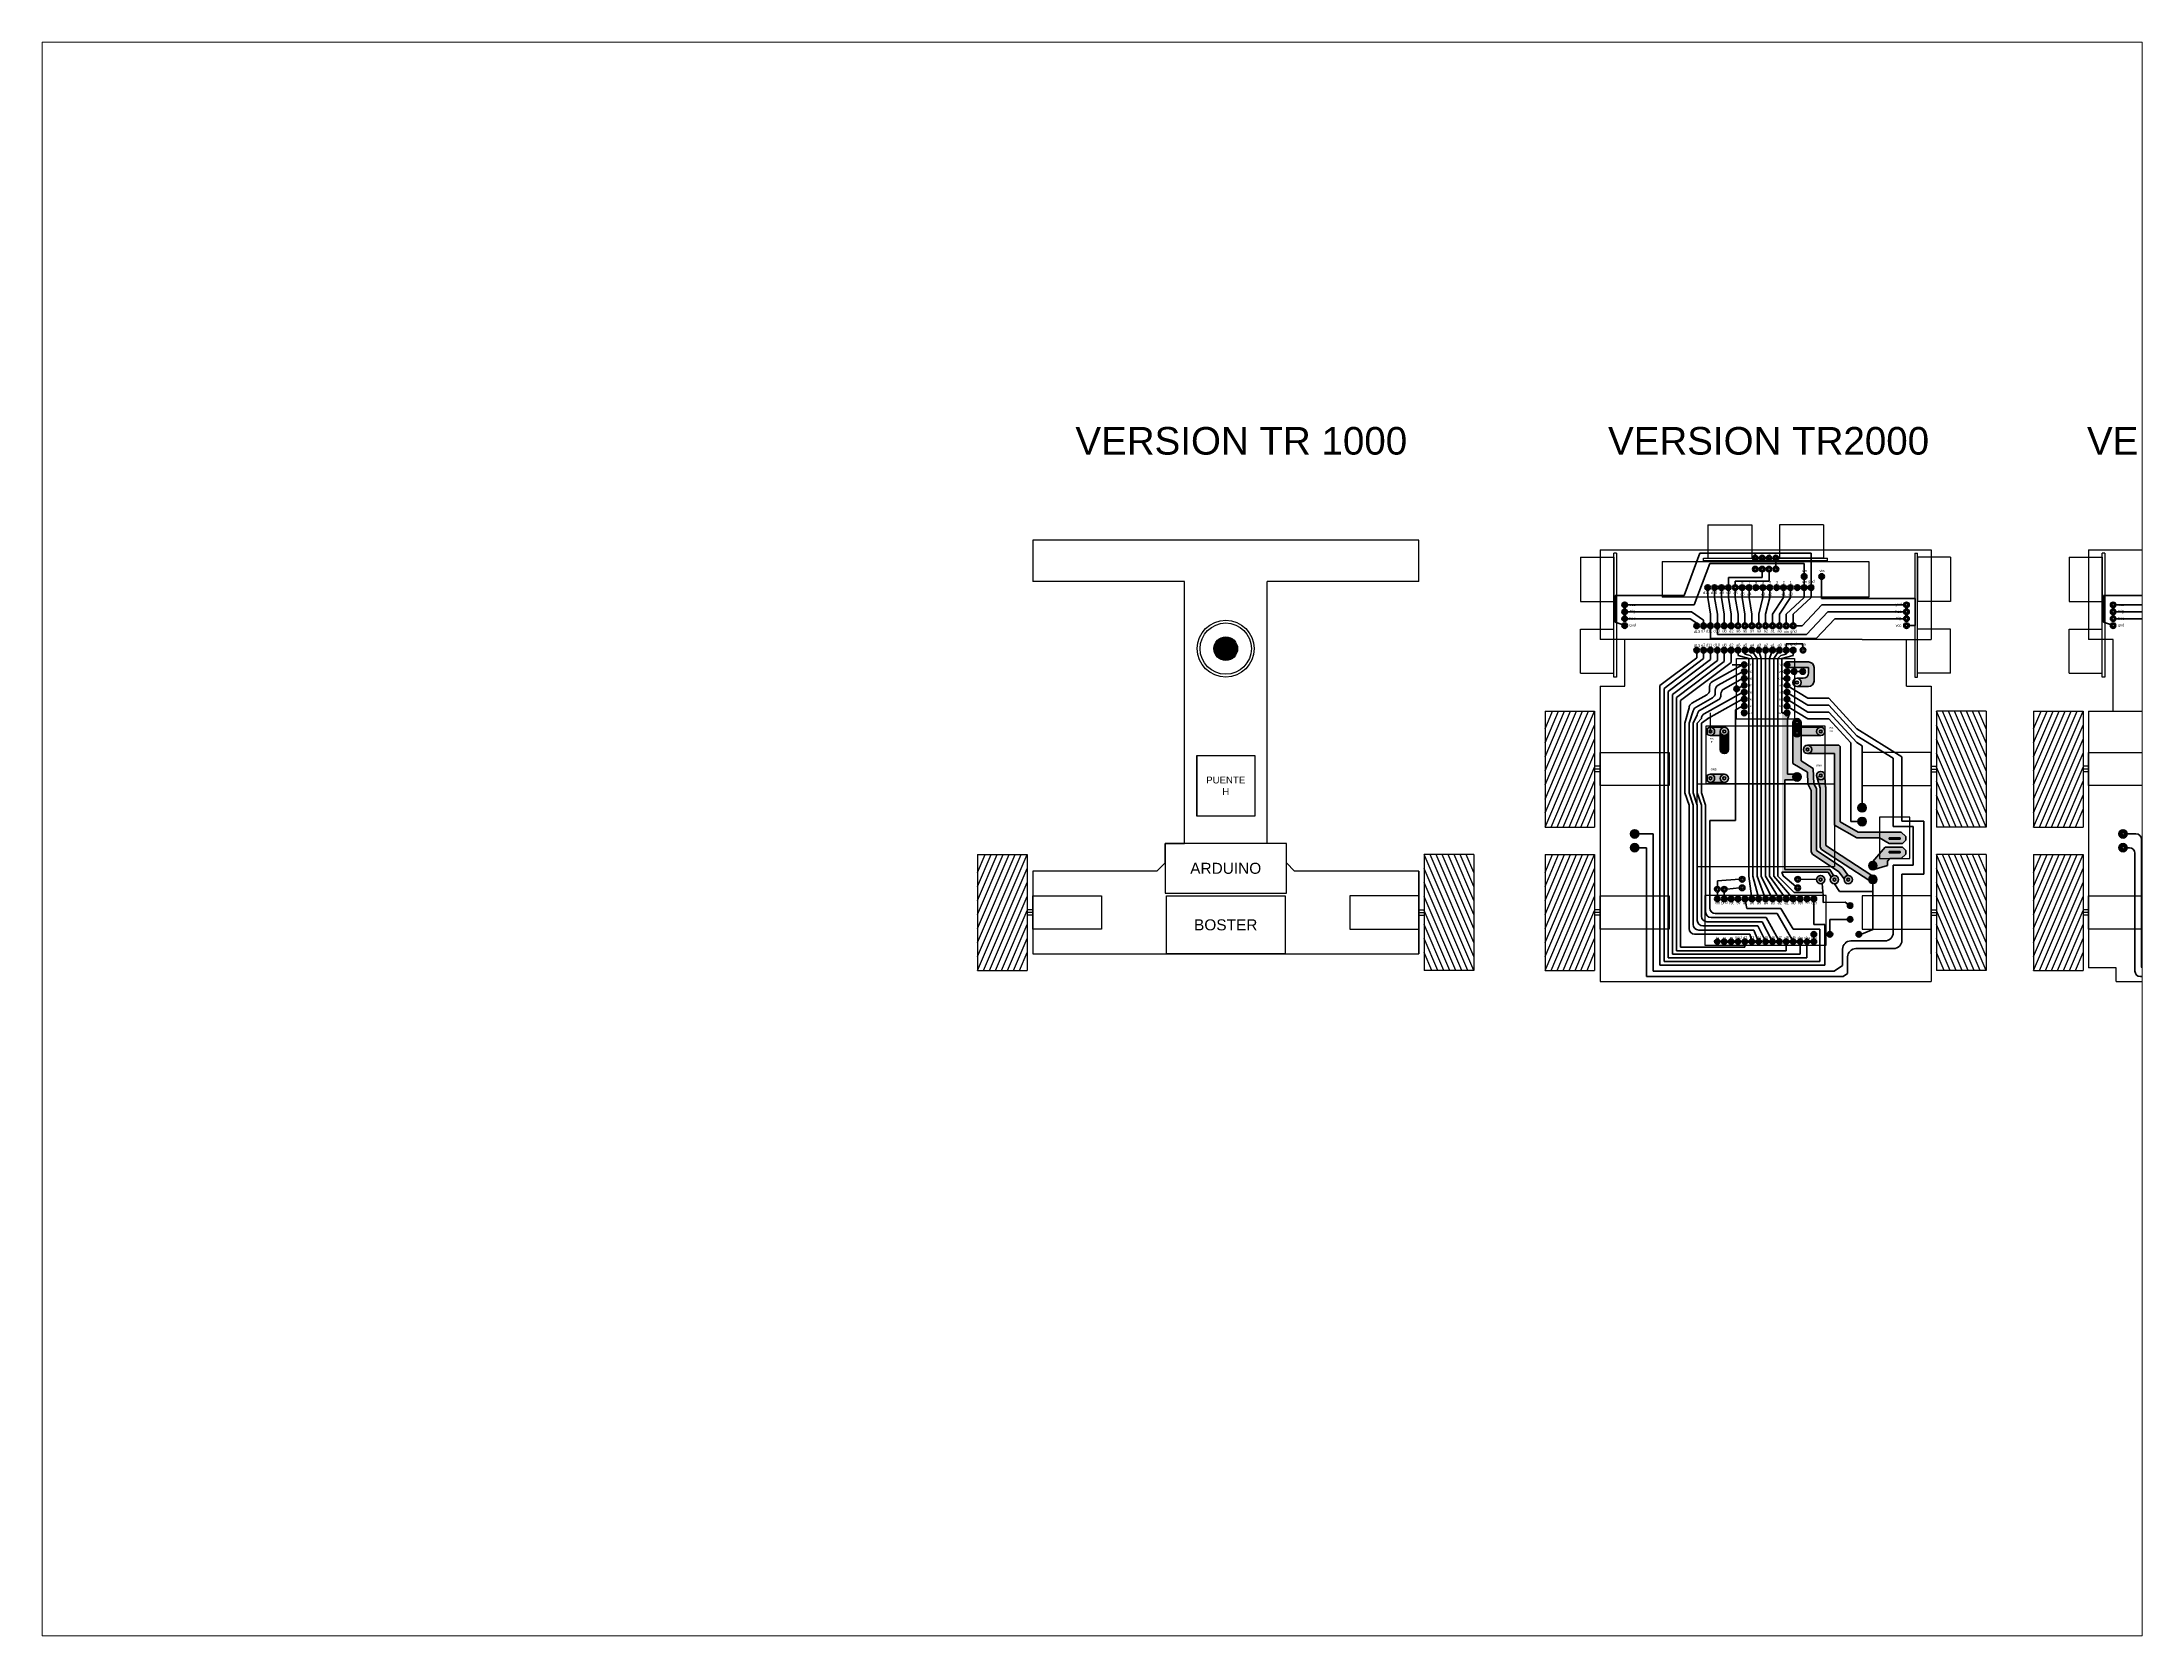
# Paper-space layout 'Layout1' of a CAD drawing. Header units: millimetres. Extents: x 26 to 231, y 20 to 176.
# The model-space entities are those that its viewports show. They can reach past a viewport. Long polylines and large blocks are cut down to what shows.
import ezdxf

# ---------------------------------------------------------------- set-up
doc = ezdxf.new("R2010")
doc.units = ezdxf.units.MM
for name, color, linetype, lineweight in [('alimentacion', 110, 'Continuous', 40), ('ribetes', 12, 'Continuous', 100), ('TALADRO', 210, 'Continuous', 35)]:
    doc.layers.add(name, color=color, linetype=linetype, lineweight=lineweight)
for name, color, linetype in [('motores', 160, 'Continuous'), ('placas', 80, 'Continuous'), ('ruedas', 160, 'Continuous')]:
    doc.layers.add(name, color=color, linetype=linetype)
doc.styles.get("Standard").update_dxf_attribs({"font": 'arial.ttf'})

msp = doc.modelspace()

# ---------------------------------------------------------------- hatches: boundary and pattern name
at = {"layer": 'alimentacion'}
h = msp.add_hatch(color=256, dxfattribs=at)
h.dxf.hatch_style = 1
h.paths.add_polyline_path([(656.93, 210.7, 0.414214), (654.93, 212.7), (649.87, 212.7), (649.87, 210.7), (654.98, 210.7), (654.98, 208.76, -0.414214), (652.98, 206.76), (650.76, 206.76, -0.414214), (652.26, 205.26, -0.414214), (650.76, 203.76), (652.72, 203.76), (654.93, 203.76, 0.414214), (656.93, 205.76)])
h.paths.add_polyline_path([(649.87, 212.7), (647.12, 212.7, -0.414214), (648.12, 211.7, -0.414214), (647.12, 210.7), (649.43, 210.7), (649.87, 210.7)])
h = msp.add_hatch(color=256, dxfattribs=at)
h.dxf.hatch_style = 1
h.paths.add_polyline_path([(647.3, 191.95), (647.89, 193.56, -0.701288), (646.12, 194.2), (645.3, 194.2), (645.3, 136.5), (662.02, 136.5), (663.16, 134.7, -0.173629), (664.02, 135.23), (662.61, 137.5), (646.3, 137.5), (646.3, 170.01), (649.65, 170.01, -0.184483), (649.26, 171.01, -0.184483), (649.65, 172.01), (647.3, 172.01)])
h = msp.add_hatch(color=256, dxfattribs=at)
h.dxf.hatch_style = 1
h.paths.add_polyline_path([(652.26, 190.7, 1), (649.26, 190.7, 1)])
h.paths.add_polyline_path([(650.26, 190.7, -1), (651.26, 190.7, -1)], flags=16)
h.paths.add_polyline_path([(652.26, 190.7, -1), (649.26, 190.7), (649.26, 187.01, -1), (652.26, 187.01)])
h.paths.add_polyline_path([(649.26, 187.01, 1), (652.26, 187.01, 1)])
h.paths.add_polyline_path([(651.26, 187.01, -1), (650.26, 187.01, -1)], flags=16)
h = msp.add_hatch(color=256, dxfattribs=at)
h.dxf.hatch_style = 1
h.paths.add_polyline_path([(624.39, 189.01), (619.37, 189.01, -1), (619.37, 186.01), (624.39, 186.01, -0.414214), (622.89, 187.51, -0.414214)])
h.paths.add_polyline_path([(618.14, 188.37), (618.14, 186.65, 3.16825)])
h.paths.add_polyline_path([(619.87, 187.51, -1), (618.87, 187.51, -1)], flags=16)
h.paths.add_polyline_path([(622.89, 187.51, 0.414214), (624.39, 186.01, 0.414214), (625.89, 187.51, 1)])
h.paths.add_polyline_path([(624.89, 187.51, -1), (623.89, 187.51, -1)], flags=16)
h.paths.add_polyline_path([(618.14, 171.37), (618.14, 169.65, 3.16825)])
h.paths.add_polyline_path([(619.87, 170.51, -1), (618.87, 170.51, -1)], flags=16)
h.paths.add_polyline_path([(624.39, 172.01), (619.37, 172.01, -1), (619.37, 169.01), (624.39, 169.01, -0.414214), (622.89, 170.51, -0.414214)])
h.paths.add_polyline_path([(622.89, 170.51, 0.414214), (624.39, 169.01, 0.414214), (625.89, 170.51, 1)])
h.paths.add_polyline_path([(624.89, 170.51, -1), (623.89, 170.51, -1)], flags=16)
h = msp.add_hatch(color=256, dxfattribs=at)
h.dxf.hatch_style = 1
h.paths.add_polyline_path([(625.89, 187.53, -0.417974), (624.39, 186.01), (622.9, 186.01), (622.93, 180.96, -1), (625.93, 181)])
h.paths.add_polyline_path([(625.93, 180.98, 1), (622.93, 180.98, 1)])
h = msp.add_hatch(color=256, dxfattribs=at)
h.dxf.hatch_style = 1
h.paths.add_polyline_path([(660.87, 187.51, 1), (657.87, 187.51, 1)])
h.paths.add_polyline_path([(658.87, 187.51, -1), (659.87, 187.51, -1)], flags=16)
h.paths.add_polyline_path([(657.87, 187.51, -0.414214), (659.37, 189.01), (652.26, 189.01), (652.26, 187.01), (652.26, 186.01), (659.37, 186.01, -0.414214)])
h.paths.add_polyline_path([(652.26, 187.01, -1), (649.26, 187.01), (649.26, 175.93), (654.54, 172.69), (654.63, 168.51), (655.89, 166.09), (655.89, 143.85), (656.33, 143.02), (665.93, 136.56), (667.86, 134.04, -0.360652), (669.33, 135.27), (667.42, 137.91), (667.18, 138.13), (657.89, 144.38), (657.89, 166.33), (657.78, 166.79), (656.89, 168.51), (656.63, 174.09), (652.26, 176.82)])
h = msp.add_hatch(color=256, dxfattribs=at)
h.dxf.hatch_style = 1
h.paths.add_polyline_path([(656.09, 180.98, 1), (653.09, 180.98, 1)])
h.paths.add_polyline_path([(654.59, 182.48, -0.414214), (656.09, 180.98, -0.414214), (654.59, 179.48), (664.37, 179.48), (664.37, 168.51), (664.37, 153.51), (672.4, 148.95), (680.68, 148.95), (684.18, 146.89), (689.04, 146.89), (690.18, 148.03), (690.18, 149.36), (688.59, 150.95), (680.68, 150.95), (672.93, 150.95), (666.37, 154.74), (666.37, 168.51), (666.37, 182.01), (665.9, 182.48)])
h.paths.add_polyline_path([(684.18, 148.95), (688.18, 148.95), (688.18, 148.45), (684.18, 148.45)], flags=16)
h = msp.add_hatch(color=256, dxfattribs=at)
h.dxf.hatch_style = 1
h.paths.add_polyline_path([(652.26, 171.01, 1), (649.26, 171.01, 1)])
h = msp.add_hatch(color=256, dxfattribs=at)
h.dxf.hatch_style = 1
h.paths.add_polyline_path([(660.87, 171.51, 1), (657.87, 171.51), (658.08, 170.73, 0.759265)])
h.paths.add_polyline_path([(658.87, 171.51, -1), (659.87, 171.51, -1)], flags=16)
h.paths.add_polyline_path([(661.01, 168.51), (660.87, 171.51, -0.759265), (658.08, 170.73), (658.7, 168.51), (659.16, 166.89), (659.16, 145.56), (659.61, 144.72), (676.78, 133.62, -0.038962), (676.76, 133.85, -0.337974), (677.87, 135.3), (661.16, 146.1), (661.16, 167.12), (661.06, 167.55)])
h = msp.add_hatch(color=256, dxfattribs=at)
h.dxf.hatch_style = 1
h.paths.add_polyline_path([(690.18, 143.03), (690.18, 144.36), (688.98, 145.57), (682.7, 145.57), (678.26, 140.35, -0.414214), (679.76, 138.85, -0.261174), (679.04, 137.57), (683.59, 138.85), (683.59, 140.49), (684.43, 141.45), (688.59, 141.45)])
h.paths.add_polyline_path([(684.18, 143.45), (684.18, 143.95), (688.18, 143.95), (688.18, 143.45)], flags=16)
at = {"layer": 'ruedas'}
h = msp.add_hatch(color=256, dxfattribs=at)
h.dxf.hatch_style = 1
h.set_gradient(color1=(0, 0, 255), color2=(255, 255, 0), tint=1, name='INVCYLINDER')
h.paths.add_polyline_path([(439.27, 217.51, 1), (447.87, 217.51, 1)])
at = {"layer": 'TALADRO'}
h = msp.add_hatch(color=256, dxfattribs=at)
h.dxf.hatch_style = 1
h.paths.add_polyline_path([(636.62, 250.36, 1), (634.62, 250.36, 1)])
h.paths.add_polyline_path([(636.12, 250.36, -1), (635.12, 250.36, -1)], flags=16)
h = msp.add_hatch(color=256, dxfattribs=at)
h.dxf.hatch_style = 1
h.paths.add_polyline_path([(639.12, 250.36, 1), (637.12, 250.36, 1)])
h.paths.add_polyline_path([(638.62, 250.36, -1), (637.62, 250.36, -1)], flags=16)
h = msp.add_hatch(color=256, dxfattribs=at)
h.dxf.hatch_style = 1
h.paths.add_polyline_path([(641.62, 250.36, 1), (639.62, 250.36, 1)])
h.paths.add_polyline_path([(641.12, 250.36, -1), (640.12, 250.36, -1)], flags=16)
h = msp.add_hatch(color=256, dxfattribs=at)
h.dxf.hatch_style = 1
h.paths.add_polyline_path([(644.12, 250.36, 1), (642.12, 250.36, 1)])
h.paths.add_polyline_path([(643.62, 250.36, -1), (642.62, 250.36, -1)], flags=16)
h = msp.add_hatch(color=256, dxfattribs=at)
h.dxf.hatch_style = 1
h.paths.add_polyline_path([(636.62, 246.35, 1), (634.62, 246.35, 1)])
h.paths.add_polyline_path([(636.12, 246.35, -1), (635.12, 246.35, -1)], flags=16)
h = msp.add_hatch(color=256, dxfattribs=at)
h.dxf.hatch_style = 1
h.paths.add_polyline_path([(639.12, 246.35, 1), (637.12, 246.35, 1)])
h.paths.add_polyline_path([(638.62, 246.35, -1), (637.62, 246.35, -1)], flags=16)
h = msp.add_hatch(color=256, dxfattribs=at)
h.dxf.hatch_style = 1
h.paths.add_polyline_path([(641.62, 246.35, 1), (639.62, 246.35, 1)])
h.paths.add_polyline_path([(641.12, 246.35, -1), (640.12, 246.35, -1)], flags=16)
h = msp.add_hatch(color=256, dxfattribs=at)
h.dxf.hatch_style = 1
h.paths.add_polyline_path([(644.12, 246.35, 1), (642.12, 246.35, 1)])
h.paths.add_polyline_path([(643.62, 246.35, -1), (642.62, 246.35, -1)], flags=16)
h = msp.add_hatch(color=256, dxfattribs=at)
h.dxf.hatch_style = 1
h.paths.add_polyline_path([(654.37, 243.66, -1), (652.37, 243.66, -1)])
h = msp.add_hatch(color=256, dxfattribs=at)
h.dxf.hatch_style = 1
h.paths.add_polyline_path([(660.69, 243.66, -1), (658.69, 243.66, -1)])
h = msp.add_hatch(color=256, dxfattribs=at)
h.dxf.hatch_style = 1
h.paths.add_polyline_path([(619.37, 239.65, -1), (617.37, 239.65, -1)])
h = msp.add_hatch(color=256, dxfattribs=at)
h.dxf.hatch_style = 1
h.paths.add_polyline_path([(621.87, 239.65, -1), (619.87, 239.65, -1)])
h = msp.add_hatch(color=256, dxfattribs=at)
h.dxf.hatch_style = 1
h.paths.add_polyline_path([(624.37, 239.65, -1), (622.37, 239.65, -1)])
h = msp.add_hatch(color=256, dxfattribs=at)
h.dxf.hatch_style = 1
h.paths.add_polyline_path([(626.87, 239.65, -1), (624.87, 239.65, -1)])
h = msp.add_hatch(color=256, dxfattribs=at)
h.dxf.hatch_style = 1
h.paths.add_polyline_path([(627.37, 239.65, 1), (629.37, 239.65, 1)])
h.paths.add_polyline_path([(628.87, 239.65, -1), (627.87, 239.65, -1)], flags=16)
h = msp.add_hatch(color=256, dxfattribs=at)
h.dxf.hatch_style = 1
h.paths.add_polyline_path([(631.87, 239.65, -1), (629.87, 239.65, -1)])
h = msp.add_hatch(color=256, dxfattribs=at)
h.dxf.hatch_style = 1
h.paths.add_polyline_path([(634.37, 239.65, -1), (632.37, 239.65, -1)])
h = msp.add_hatch(color=256, dxfattribs=at)
h.dxf.hatch_style = 1
h.paths.add_polyline_path([(636.87, 239.65, -1), (634.87, 239.65, -1)])
h = msp.add_hatch(color=256, dxfattribs=at)
h.dxf.hatch_style = 1
h.paths.add_polyline_path([(639.37, 239.65, -1), (637.37, 239.65, -1)])
h = msp.add_hatch(color=256, dxfattribs=at)
h.dxf.hatch_style = 1
h.paths.add_polyline_path([(641.87, 239.65, -1), (639.87, 239.65, -1)])
h = msp.add_hatch(color=256, dxfattribs=at)
h.dxf.hatch_style = 1
h.paths.add_polyline_path([(644.37, 239.65, -1), (642.37, 239.65, -1)])
h = msp.add_hatch(color=256, dxfattribs=at)
h.dxf.hatch_style = 1
h.paths.add_polyline_path([(646.87, 239.65, -1), (644.87, 239.65, -1)])
h = msp.add_hatch(color=256, dxfattribs=at)
h.dxf.hatch_style = 1
h.paths.add_polyline_path([(649.37, 239.65, -1), (647.37, 239.65, -1)])
h = msp.add_hatch(color=256, dxfattribs=at)
h.dxf.hatch_style = 1
h.paths.add_polyline_path([(651.87, 239.65, -1), (649.87, 239.65, -1)])
h = msp.add_hatch(color=256, dxfattribs=at)
h.dxf.hatch_style = 1
h.paths.add_polyline_path([(654.37, 239.65, -1), (652.37, 239.65, -1)])
h = msp.add_hatch(color=256, dxfattribs=at)
h.dxf.hatch_style = 1
h.paths.add_polyline_path([(656.87, 239.65, -1), (654.87, 239.65, -1)])
h = msp.add_hatch(color=256, dxfattribs=at)
h.dxf.hatch_style = 1
h.paths.add_polyline_path([(589.27, 233.37, -1), (587.27, 233.37, -1)])
h = msp.add_hatch(color=256, dxfattribs=at)
h.dxf.hatch_style = 1
h.paths.add_polyline_path([(589.27, 230.87, -1), (587.27, 230.87, -1)])
h = msp.add_hatch(color=256, dxfattribs=at)
h.dxf.hatch_style = 1
h.paths.add_polyline_path([(589.27, 228.37, -1), (587.27, 228.37, -1)])
h = msp.add_hatch(color=256, dxfattribs=at)
h.dxf.hatch_style = 1
h.paths.add_polyline_path([(691.47, 233.37, -1), (689.47, 233.37, -1)])
h.paths.add_polyline_path([(690.97, 233.37, -1), (689.97, 233.37, -1)], flags=16)
h = msp.add_hatch(color=256, dxfattribs=at)
h.dxf.hatch_style = 1
h.paths.add_polyline_path([(691.47, 230.87, -1), (689.47, 230.87, -1)])
h.paths.add_polyline_path([(690.97, 230.87, -1), (689.97, 230.87, -1)], flags=16)
h = msp.add_hatch(color=256, dxfattribs=at)
h.dxf.hatch_style = 1
h.paths.add_polyline_path([(691.47, 228.37, -1), (689.47, 228.37, -1)])
h.paths.add_polyline_path([(690.97, 228.37, -1), (689.97, 228.37, -1)], flags=16)
h = msp.add_hatch(color=256, dxfattribs=at)
h.dxf.hatch_style = 1
h.paths.add_polyline_path([(766.41, 233.37, 1), (764.41, 233.37, 1)])
h.paths.add_polyline_path([(765.91, 233.37, 1), (764.91, 233.37, 1)], flags=16)
h = msp.add_hatch(color=256, dxfattribs=at)
h.dxf.hatch_style = 1
h.paths.add_polyline_path([(766.41, 230.87, 1), (764.41, 230.87, 1)])
h.paths.add_polyline_path([(765.91, 230.87, 1), (764.91, 230.87, 1)], flags=16)
h = msp.add_hatch(color=256, dxfattribs=at)
h.dxf.hatch_style = 1
h.paths.add_polyline_path([(766.41, 228.37, 1), (764.41, 228.37, 1)])
h.paths.add_polyline_path([(765.91, 228.37, 1), (764.91, 228.37, 1)], flags=16)
h = msp.add_hatch(color=256, dxfattribs=at)
h.dxf.hatch_style = 1
h.paths.add_polyline_path([(589.27, 225.87, -1), (587.27, 225.87, -1)])
h = msp.add_hatch(color=256, dxfattribs=at)
h.dxf.hatch_style = 1
h.paths.add_polyline_path([(615.37, 225.77, -1), (613.37, 225.77, -1)])
h = msp.add_hatch(color=256, dxfattribs=at)
h.dxf.hatch_style = 1
h.paths.add_polyline_path([(617.87, 225.77, -1), (615.87, 225.77, -1)])
h = msp.add_hatch(color=256, dxfattribs=at)
h.dxf.hatch_style = 1
h.paths.add_polyline_path([(620.37, 225.77, -1), (618.37, 225.77, -1)])
h = msp.add_hatch(color=256, dxfattribs=at)
h.dxf.hatch_style = 1
h.paths.add_polyline_path([(622.87, 225.77, -1), (620.87, 225.77, -1)])
h = msp.add_hatch(color=256, dxfattribs=at)
h.dxf.hatch_style = 1
h.paths.add_polyline_path([(625.37, 225.77, -1), (623.37, 225.77, -1)])
h = msp.add_hatch(color=256, dxfattribs=at)
h.dxf.hatch_style = 1
h.paths.add_polyline_path([(627.87, 225.77, -1), (625.87, 225.77, -1)])
h = msp.add_hatch(color=256, dxfattribs=at)
h.dxf.hatch_style = 1
h.paths.add_polyline_path([(628.37, 225.77, 1), (630.37, 225.77, 1)])
h.paths.add_polyline_path([(629.87, 225.77, -1), (628.87, 225.77, -1)], flags=16)
h = msp.add_hatch(color=256, dxfattribs=at)
h.dxf.hatch_style = 1
h.paths.add_polyline_path([(630.87, 225.77, 1), (632.87, 225.77, 1)])
h.paths.add_polyline_path([(632.37, 225.77, -1), (631.37, 225.77, -1)], flags=16)
h = msp.add_hatch(color=256, dxfattribs=at)
h.dxf.hatch_style = 1
h.paths.add_polyline_path([(633.37, 225.77, 1), (635.37, 225.77, 1)])
h.paths.add_polyline_path([(634.87, 225.77, -1), (633.87, 225.77, -1)], flags=16)
h = msp.add_hatch(color=256, dxfattribs=at)
h.dxf.hatch_style = 1
h.paths.add_polyline_path([(635.87, 225.77, 1), (637.87, 225.77, 1)])
h.paths.add_polyline_path([(637.37, 225.77, -1), (636.37, 225.77, -1)], flags=16)
h = msp.add_hatch(color=256, dxfattribs=at)
h.dxf.hatch_style = 1
h.paths.add_polyline_path([(638.37, 225.77, 1), (640.37, 225.77, 1)])
h.paths.add_polyline_path([(639.87, 225.77, -1), (638.87, 225.77, -1)], flags=16)
h = msp.add_hatch(color=256, dxfattribs=at)
h.dxf.hatch_style = 1
h.paths.add_polyline_path([(640.87, 225.77, 1), (642.87, 225.77, 1)])
h.paths.add_polyline_path([(642.37, 225.77, -1), (641.37, 225.77, -1)], flags=16)
h = msp.add_hatch(color=256, dxfattribs=at)
h.dxf.hatch_style = 1
h.paths.add_polyline_path([(643.37, 225.77, 1), (645.37, 225.77, 1)])
h.paths.add_polyline_path([(644.87, 225.77, -1), (643.87, 225.77, -1)], flags=16)
h = msp.add_hatch(color=256, dxfattribs=at)
h.dxf.hatch_style = 1
h.paths.add_polyline_path([(645.87, 225.77, 1), (647.87, 225.77, 1)])
h.paths.add_polyline_path([(647.37, 225.77, -1), (646.37, 225.77, -1)], flags=16)
h = msp.add_hatch(color=256, dxfattribs=at)
h.dxf.hatch_style = 1
h.paths.add_polyline_path([(648.37, 225.77, 1), (650.37, 225.77, 1)])
h.paths.add_polyline_path([(649.87, 225.77, -1), (648.87, 225.77, -1)], flags=16)
h = msp.add_hatch(color=256, dxfattribs=at)
h.dxf.hatch_style = 1
h.paths.add_polyline_path([(691.47, 225.87, -1), (689.47, 225.87, -1)])
h.paths.add_polyline_path([(690.97, 225.87, -1), (689.97, 225.87, -1)], flags=16)
h = msp.add_hatch(color=256, dxfattribs=at)
h.dxf.hatch_style = 1
h.paths.add_polyline_path([(766.41, 225.87, 1), (764.41, 225.87, 1)])
h.paths.add_polyline_path([(765.91, 225.87, 1), (764.91, 225.87, 1)], flags=16)
h = msp.add_hatch(color=256, dxfattribs=at)
h.dxf.hatch_style = 1
h.paths.add_polyline_path([(615.37, 216.95, -1), (613.37, 216.95, -1)])
h = msp.add_hatch(color=256, dxfattribs=at)
h.dxf.hatch_style = 1
h.paths.add_polyline_path([(617.87, 216.95, -1), (615.87, 216.95, -1)])
h = msp.add_hatch(color=256, dxfattribs=at)
h.dxf.hatch_style = 1
h.paths.add_polyline_path([(620.37, 216.95, -1), (618.37, 216.95, -1)])
h = msp.add_hatch(color=256, dxfattribs=at)
h.dxf.hatch_style = 1
h.paths.add_polyline_path([(622.87, 216.95, -1), (620.87, 216.95, -1)])
h = msp.add_hatch(color=256, dxfattribs=at)
h.dxf.hatch_style = 1
h.paths.add_polyline_path([(625.37, 216.95, -1), (623.37, 216.95, -1)])
h = msp.add_hatch(color=256, dxfattribs=at)
h.dxf.hatch_style = 1
h.paths.add_polyline_path([(627.87, 216.95, -1), (625.87, 216.95, -1)])
h = msp.add_hatch(color=256, dxfattribs=at)
h.dxf.hatch_style = 1
h.paths.add_polyline_path([(630.37, 216.95, -1), (628.37, 216.95, -1)])
h = msp.add_hatch(color=256, dxfattribs=at)
h.dxf.hatch_style = 1
h.paths.add_polyline_path([(632.87, 216.95, -1), (630.87, 216.95, -1)])
h = msp.add_hatch(color=256, dxfattribs=at)
h.dxf.hatch_style = 1
h.paths.add_polyline_path([(635.37, 216.95, -1), (633.37, 216.95, -1)])
h = msp.add_hatch(color=256, dxfattribs=at)
h.dxf.hatch_style = 1
h.paths.add_polyline_path([(637.87, 216.95, -1), (635.87, 216.95, -1)])
h = msp.add_hatch(color=256, dxfattribs=at)
h.dxf.hatch_style = 1
h.paths.add_polyline_path([(640.37, 216.95, -1), (638.37, 216.95, -1)])
h = msp.add_hatch(color=256, dxfattribs=at)
h.dxf.hatch_style = 1
h.paths.add_polyline_path([(642.87, 216.95, -1), (640.87, 216.95, -1)])
h = msp.add_hatch(color=256, dxfattribs=at)
h.dxf.hatch_style = 1
h.paths.add_polyline_path([(645.37, 216.95, -1), (643.37, 216.95, -1)])
h = msp.add_hatch(color=256, dxfattribs=at)
h.dxf.hatch_style = 1
h.paths.add_polyline_path([(647.87, 216.95, -1), (645.87, 216.95, -1)])
h = msp.add_hatch(color=256, dxfattribs=at)
h.dxf.hatch_style = 1
h.paths.add_polyline_path([(650.37, 216.95, -1), (648.37, 216.95, -1)])
h = msp.add_hatch(color=256, dxfattribs=at)
h.dxf.hatch_style = 1
h.paths.add_polyline_path([(632.62, 209.2, -1), (630.62, 209.2, -1)])
h = msp.add_hatch(color=256, dxfattribs=at)
h.dxf.hatch_style = 1
h.paths.add_polyline_path([(632.62, 206.7, -1), (630.62, 206.7, -1)])
h = msp.add_hatch(color=256, dxfattribs=at)
h.dxf.hatch_style = 1
h.paths.add_polyline_path([(648.12, 211.7, -1), (646.12, 211.7, -1)])
h = msp.add_hatch(color=256, dxfattribs=at)
h.dxf.hatch_style = 1
h.paths.add_polyline_path([(648.12, 209.2, -1), (646.12, 209.2, -1)])
h = msp.add_hatch(color=256, dxfattribs=at)
h.dxf.hatch_style = 1
h.paths.add_polyline_path([(648.12, 206.7, -1), (646.12, 206.7, -1)])
h = msp.add_hatch(color=256, dxfattribs=at)
h.dxf.hatch_style = 1
h.paths.add_polyline_path([(650.71, 209.2, -1), (648.71, 209.2, -1)])
h = msp.add_hatch(color=256, dxfattribs=at)
h.dxf.hatch_style = 1
h.paths.add_polyline_path([(652.26, 205.26, 0.61711), (649.87, 206.47), (649.87, 204.06, 0.61711)], flags=17)
h.paths.add_polyline_path([(652.26, 205.26, 1), (649.26, 205.26, 1)])
h = msp.add_hatch(color=256, dxfattribs=at)
h.dxf.hatch_style = 1
h.paths.add_polyline_path([(653.85, 209.2, -1), (651.85, 209.2, -1)])
h = msp.add_hatch(color=256, dxfattribs=at)
h.dxf.hatch_style = 1
h.paths.add_polyline_path([(629.87, 202.95, -1), (627.87, 202.95, -1)])
h = msp.add_hatch(color=256, dxfattribs=at)
h.dxf.hatch_style = 1
h.paths.add_polyline_path([(632.62, 204.2, -1), (630.62, 204.2, -1)])
h = msp.add_hatch(color=256, dxfattribs=at)
h.dxf.hatch_style = 1
h.paths.add_polyline_path([(632.62, 201.7, -1), (630.62, 201.7, -1)])
h = msp.add_hatch(color=256, dxfattribs=at)
h.dxf.hatch_style = 1
h.paths.add_polyline_path([(632.62, 199.2, -1), (630.62, 199.2, -1)])
h = msp.add_hatch(color=256, dxfattribs=at)
h.dxf.hatch_style = 1
h.paths.add_polyline_path([(648.12, 204.2, -1), (646.12, 204.2, -1)])
h = msp.add_hatch(color=256, dxfattribs=at)
h.dxf.hatch_style = 1
h.paths.add_polyline_path([(648.12, 201.7, -1), (646.12, 201.7, -1)])
h = msp.add_hatch(color=256, dxfattribs=at)
h.dxf.hatch_style = 1
h.paths.add_polyline_path([(648.12, 199.2, -1), (646.12, 199.2, -1)])
h = msp.add_hatch(color=256, dxfattribs=at)
h.dxf.hatch_style = 1
h.paths.add_polyline_path([(632.62, 196.7, -1), (630.62, 196.7, -1)])
h = msp.add_hatch(color=256, dxfattribs=at)
h.dxf.hatch_style = 1
h.paths.add_polyline_path([(632.62, 194.2, -1), (630.62, 194.2, -1)])
h = msp.add_hatch(color=256, dxfattribs=at)
h.dxf.hatch_style = 1
h.paths.add_polyline_path([(648.12, 196.7, -1), (646.12, 196.7, -1)])
h = msp.add_hatch(color=256, dxfattribs=at)
h.dxf.hatch_style = 1
h.paths.add_polyline_path([(648.12, 194.2, -1), (646.12, 194.2, -1)])
h = msp.add_hatch(color=256, dxfattribs=at)
h.dxf.hatch_style = 1
h.paths.add_polyline_path([(673.37, 159.82, -0.414214), (674.37, 160.82), (674.37, 161.32, 0.414214), (672.87, 159.82, 1), (675.87, 159.82, 0.414214), (674.37, 161.32), (674.37, 160.82, -0.414214), (675.37, 159.82, -1)])
h.paths.add_polyline_path([(675.37, 154.82, -1), (673.37, 154.82), (672.87, 154.82, 1), (675.87, 154.82, 1), (672.87, 154.82), (673.37, 154.82, -1)])
h = msp.add_hatch(color=256, dxfattribs=at)
h.dxf.hatch_style = 1
h.paths.add_polyline_path([(675.37, 159.82, 1), (673.37, 159.82, 1)])
h.paths.add_polyline_path([(675.37, 154.82, 1), (673.37, 154.82, 1)])
h = msp.add_hatch(color=256, dxfattribs=at)
h.dxf.hatch_style = 1
h.paths.add_polyline_path([(590.87, 150.35, -0.414214), (591.87, 151.35), (591.87, 151.85, 0.414214), (590.37, 150.35, 1), (593.37, 150.35, 0.414214), (591.87, 151.85), (591.87, 151.35, -0.414214), (592.87, 150.35, -1)])
h.paths.add_polyline_path([(592.87, 145.35, -1), (590.87, 145.35), (590.37, 145.35, 1), (593.37, 145.35, 1), (590.37, 145.35), (590.87, 145.35, -1)])
h = msp.add_hatch(color=256, dxfattribs=at)
h.dxf.hatch_style = 1
h.paths.add_polyline_path([(592.87, 150.35, 1), (590.87, 150.35, 1)])
h.paths.add_polyline_path([(592.87, 145.35, 1), (590.87, 145.35, 1)])
h = msp.add_hatch(color=256, dxfattribs=at)
h.dxf.hatch_style = 1
h.paths.add_polyline_path([(768.01, 150.35, -0.414214), (769.01, 151.35), (769.01, 151.85, 0.414214), (767.51, 150.35, 1), (770.51, 150.35, 0.414214), (769.01, 151.85), (769.01, 151.35, -0.414214), (770.01, 150.35, -1)])
h.paths.add_polyline_path([(770.01, 145.35, -1), (768.01, 145.35), (767.51, 145.35, 1), (770.51, 145.35, 1), (767.51, 145.35), (768.01, 145.35, -1)])
h = msp.add_hatch(color=256, dxfattribs=at)
h.dxf.hatch_style = 1
h.paths.add_polyline_path([(770.01, 150.35, 1), (768.01, 150.35, 1)])
h.paths.add_polyline_path([(769.51, 150.35, 1), (768.51, 150.35, 1)], flags=16)
h.paths.add_polyline_path([(770.01, 145.35, 1), (768.01, 145.35, 1)])
h.paths.add_polyline_path([(769.51, 145.35, 1), (768.51, 145.35, 1)], flags=16)
h = msp.add_hatch(color=256, dxfattribs=at)
h.dxf.hatch_style = 1
h.paths.add_polyline_path([(677.26, 138.85, -0.414214), (678.26, 139.85), (678.26, 140.35, 0.414214), (676.76, 138.85, 1), (679.76, 138.85, 0.414214), (678.26, 140.35), (678.26, 139.85, -0.414214), (679.26, 138.85, -1)])
h.paths.add_polyline_path([(679.26, 133.85, -1), (677.26, 133.85), (676.76, 133.85, 1), (679.76, 133.85, 1), (676.76, 133.85), (677.26, 133.85, -1)])
h = msp.add_hatch(color=256, dxfattribs=at)
h.dxf.hatch_style = 1
h.paths.add_polyline_path([(679.26, 138.85, 1), (677.26, 138.85, 1)])
h.paths.add_polyline_path([(679.26, 133.85, 1), (677.26, 133.85, 1)])
h = msp.add_hatch(color=256, dxfattribs=at)
h.dxf.hatch_style = 1
h.paths.add_polyline_path([(620.87, 130.27, 1), (622.87, 130.27, 1)])
h.paths.add_polyline_path([(622.37, 130.27, -1), (621.37, 130.27, -1)], flags=16)
h.paths.add_polyline_path([(625.36, 130.27, 1), (623.36, 130.27, 1)])
h.paths.add_polyline_path([(623.86, 130.27, -1), (624.86, 130.27, -1)], flags=16)
h.paths.add_polyline_path([(629.87, 130.8, 1), (631.87, 130.8, 1)])
h.paths.add_polyline_path([(631.37, 130.8, -1), (630.37, 130.8, -1)], flags=16)
h.paths.add_polyline_path([(631.87, 133.9, 1), (629.87, 133.9, 1)])
h.paths.add_polyline_path([(630.37, 133.9, -1), (631.37, 133.9, -1)], flags=16)
h.paths.add_polyline_path([(652.03, 133.9, 1), (650.03, 133.9, 1)])
h.paths.add_polyline_path([(650.53, 133.9, -1), (651.53, 133.9, -1)], flags=16)
h.paths.add_polyline_path([(650.03, 130.8, 1), (652.03, 130.8, 1)])
h.paths.add_polyline_path([(651.53, 130.8, -1), (650.53, 130.8, -1)], flags=16)
h = msp.add_hatch(color=256, dxfattribs=at)
h.dxf.hatch_style = 1
h.paths.add_polyline_path([(660.83, 133.77, 1), (657.83, 133.77, 1)])
h.paths.add_polyline_path([(665.83, 133.77, 1), (662.83, 133.77, 1)])
h.paths.add_polyline_path([(664.83, 133.77, -1), (663.83, 133.77, -1)], flags=16)
h.paths.add_polyline_path([(670.83, 133.77, 1), (667.83, 133.77, 1)])
h = msp.add_hatch(color=256, dxfattribs=at)
h.dxf.hatch_style = 1
h.paths.add_polyline_path([(622.87, 126.78, -1), (620.87, 126.78, -1)])
h = msp.add_hatch(color=256, dxfattribs=at)
h.dxf.hatch_style = 1
h.paths.add_polyline_path([(625.37, 126.78, -1), (623.37, 126.78, -1)])
h = msp.add_hatch(color=256, dxfattribs=at)
h.dxf.hatch_style = 1
h.paths.add_polyline_path([(627.87, 126.78, -1), (625.87, 126.78, -1)])
h = msp.add_hatch(color=256, dxfattribs=at)
h.dxf.hatch_style = 1
h.paths.add_polyline_path([(630.37, 126.78, -1), (628.37, 126.78, -1)])
h = msp.add_hatch(color=256, dxfattribs=at)
h.dxf.hatch_style = 1
h.paths.add_polyline_path([(632.87, 126.78, -1), (630.87, 126.78, -1)])
h = msp.add_hatch(color=256, dxfattribs=at)
h.dxf.hatch_style = 1
h.paths.add_polyline_path([(635.37, 126.78, -1), (633.37, 126.78, -1)])
h = msp.add_hatch(color=256, dxfattribs=at)
h.dxf.hatch_style = 1
h.paths.add_polyline_path([(637.87, 126.78, -1), (635.87, 126.78, -1)])
h = msp.add_hatch(color=256, dxfattribs=at)
h.dxf.hatch_style = 1
h.paths.add_polyline_path([(640.37, 126.78, -1), (638.37, 126.78, -1)])
h = msp.add_hatch(color=256, dxfattribs=at)
h.dxf.hatch_style = 1
h.paths.add_polyline_path([(642.87, 126.78, -1), (640.87, 126.78, -1)])
h = msp.add_hatch(color=256, dxfattribs=at)
h.dxf.hatch_style = 1
h.paths.add_polyline_path([(645.37, 126.78, -1), (643.37, 126.78, -1)])
h = msp.add_hatch(color=256, dxfattribs=at)
h.dxf.hatch_style = 1
h.paths.add_polyline_path([(647.87, 126.78, -1), (645.87, 126.78, -1)])
h = msp.add_hatch(color=256, dxfattribs=at)
h.dxf.hatch_style = 1
h.paths.add_polyline_path([(650.37, 126.78, -1), (648.37, 126.78, -1)])
h = msp.add_hatch(color=256, dxfattribs=at)
h.dxf.hatch_style = 1
h.paths.add_polyline_path([(652.87, 126.78, -1), (650.87, 126.78, -1)])
h = msp.add_hatch(color=256, dxfattribs=at)
h.dxf.hatch_style = 1
h.paths.add_polyline_path([(655.37, 126.78, -1), (653.37, 126.78, -1)])
h = msp.add_hatch(color=256, dxfattribs=at)
h.dxf.hatch_style = 1
h.paths.add_polyline_path([(657.87, 126.78, -1), (655.87, 126.78, -1)])
h = msp.add_hatch(color=256, dxfattribs=at)
h.dxf.hatch_style = 1
h.paths.add_polyline_path([(671.02, 124.37, -1), (669.02, 124.37, -1)])
h = msp.add_hatch(color=256, dxfattribs=at)
h.dxf.hatch_style = 1
h.paths.add_polyline_path([(657.87, 113.95, -1), (655.87, 113.95, -1)])
h = msp.add_hatch(color=256, dxfattribs=at)
h.dxf.hatch_style = 1
h.paths.add_polyline_path([(663.7, 113.94, -1), (661.7, 113.94, -1)])
h = msp.add_hatch(color=256, dxfattribs=at)
h.dxf.hatch_style = 1
h.paths.add_polyline_path([(671.02, 119.37, -1), (669.02, 119.37, -1)])
h = msp.add_hatch(color=256, dxfattribs=at)
h.dxf.hatch_style = 1
h.paths.add_polyline_path([(674.17, 113.94, -1), (672.17, 113.94, -1)])
h = msp.add_hatch(color=256, dxfattribs=at)
h.dxf.hatch_style = 1
h.paths.add_polyline_path([(622.87, 111.28, -1), (620.87, 111.28, -1)])
h = msp.add_hatch(color=256, dxfattribs=at)
h.dxf.hatch_style = 1
h.paths.add_polyline_path([(625.37, 111.28, -1), (623.37, 111.28, -1)])
h = msp.add_hatch(color=256, dxfattribs=at)
h.dxf.hatch_style = 1
h.paths.add_polyline_path([(627.87, 111.28, -1), (625.87, 111.28, -1)])
h = msp.add_hatch(color=256, dxfattribs=at)
h.dxf.hatch_style = 1
h.paths.add_polyline_path([(630.37, 111.28, -1), (628.37, 111.28, -1)])
h = msp.add_hatch(color=256, dxfattribs=at)
h.dxf.hatch_style = 1
h.paths.add_polyline_path([(632.87, 111.28, -1), (630.87, 111.28, -1)])
h = msp.add_hatch(color=256, dxfattribs=at)
h.dxf.hatch_style = 1
h.paths.add_polyline_path([(635.37, 111.28, -1), (633.37, 111.28, -1)])
h = msp.add_hatch(color=256, dxfattribs=at)
h.dxf.hatch_style = 1
h.paths.add_polyline_path([(637.87, 111.28, -1), (635.87, 111.28, -1)])
h = msp.add_hatch(color=256, dxfattribs=at)
h.dxf.hatch_style = 1
h.paths.add_polyline_path([(640.37, 111.28, -1), (638.37, 111.28, -1)])
h = msp.add_hatch(color=256, dxfattribs=at)
h.dxf.hatch_style = 1
h.paths.add_polyline_path([(642.87, 111.28, -1), (640.87, 111.28, -1)])
h = msp.add_hatch(color=256, dxfattribs=at)
h.dxf.hatch_style = 1
h.paths.add_polyline_path([(645.37, 111.28, -1), (643.37, 111.28, -1)])
h = msp.add_hatch(color=256, dxfattribs=at)
h.dxf.hatch_style = 1
h.paths.add_polyline_path([(647.87, 111.28, -1), (645.87, 111.28, -1)])
h = msp.add_hatch(color=256, dxfattribs=at)
h.dxf.hatch_style = 1
h.paths.add_polyline_path([(650.37, 111.28, -1), (648.37, 111.28, -1)])
h = msp.add_hatch(color=256, dxfattribs=at)
h.dxf.hatch_style = 1
h.paths.add_polyline_path([(652.87, 111.28, -1), (650.87, 111.28, -1)])
h = msp.add_hatch(color=256, dxfattribs=at)
h.dxf.hatch_style = 1
h.paths.add_polyline_path([(655.37, 111.28, -1), (653.37, 111.28, -1)])
h = msp.add_hatch(color=256, dxfattribs=at)
h.dxf.hatch_style = 1
h.paths.add_polyline_path([(657.87, 111.28, -1), (655.87, 111.28, -1)])

# ---------------------------------------------------------------- linework, layer by layer
for p, q in [((513.57, 256.85), (373.57, 256.85)), ((373.57, 256.85), (373.57, 241.85)), ((513.57, 241.85), (513.57, 256.85)), ((579.37, 253.35), (699.37, 253.35)), ((579.37, 253.35), (579.37, 220.82)), ((699.37, 253.35), (699.37, 220.82)), ((756.51, 253.35), (786.64, 253.35)), ((756.51, 253.35), (756.51, 220.82)), ((428.57, 241.85), (373.57, 241.85)), ((428.57, 146.85), (428.57, 241.85)), ((458.57, 146.85), (458.57, 241.85)), ((513.57, 241.85), (458.57, 241.85)), ((604.37, 220.82), (579.37, 220.82)), ((588.27, 203.85), (588.27, 220.82)), ((674.37, 220.82), (604.37, 220.82)), ((674.37, 220.82), (699.37, 220.82)), ((690.46, 203.85), (690.46, 220.82)), ((765.42, 220.82), (756.51, 220.82)), ((765.42, 194.85), (765.42, 220.82)), ((579.37, 203.85), (579.37, 136.85)), ((579.37, 203.85), (588.27, 203.85)), ((690.46, 203.85), (699.37, 203.85)), ((699.37, 203.85), (699.37, 136.85)), ((619.37, 187.51), (619.37, 194.3)), ((756.51, 194.85), (756.51, 136.85)), ((756.51, 194.85), (876.51, 194.85)), ((433.07, 178.81), (433.07, 156.81)), ((579.37, 174.85), (577.37, 174.85)), ((579.37, 173.85), (577.37, 173.85)), ((579.37, 172.85), (577.37, 172.85)), ((699.37, 174.85), (701.37, 174.85)), ((699.37, 173.85), (701.37, 173.85)), ((699.37, 172.85), (701.37, 172.85)), ((756.51, 174.85), (754.51, 174.85)), ((756.51, 173.85), (754.51, 173.85)), ((756.51, 172.85), (754.51, 172.85)), ((699.37, 136.85), (699.37, 166.85)), ((421.57, 139.85), (421.57, 146.85)), ((421.57, 146.85), (428.57, 146.85)), ((465.57, 146.85), (458.57, 146.85)), ((465.57, 139.85), (465.57, 146.85)), ((418.57, 136.85), (421.57, 139.85)), ((468.57, 136.85), (465.57, 139.85)), ((418.57, 136.85), (373.57, 136.85)), ((373.57, 136.85), (373.57, 106.85)), ((513.57, 136.85), (468.57, 136.85)), ((513.57, 106.85), (513.57, 136.85)), ((513.57, 136.85), (513.57, 106.85)), ((579.37, 136.85), (579.37, 96.85)), ((699.37, 106.85), (699.37, 136.85)), ((699.37, 136.85), (699.37, 106.85)), ((756.51, 136.85), (756.51, 101.85)), ((373.57, 122.85), (371.57, 122.85)), ((513.57, 122.85), (515.57, 122.85)), ((579.37, 122.85), (577.37, 122.85)), ((699.37, 122.85), (701.37, 122.85)), ((756.51, 122.85), (754.51, 122.85)), ((373.57, 121.85), (371.57, 121.85)), ((373.57, 120.85), (371.57, 120.85)), ((513.57, 121.85), (515.57, 121.85)), ((513.57, 120.85), (515.57, 120.85)), ((579.37, 121.85), (577.37, 121.85)), ((579.37, 120.85), (577.37, 120.85)), ((699.37, 121.85), (701.37, 121.85)), ((699.37, 120.85), (701.37, 120.85)), ((756.51, 121.85), (754.51, 121.85)), ((756.51, 120.85), (754.51, 120.85)), ((373.57, 106.85), (513.57, 106.85)), ((418.57, 106.85), (468.57, 106.85)), ((699.37, 106.85), (699.37, 96.85)), ((766.51, 101.85), (756.51, 101.85)), ((766.51, 96.85), (766.51, 101.85)), ((579.37, 96.85), (609.37, 96.85)), ((609.37, 96.85), (699.37, 96.85)), ((766.51, 96.85), (866.51, 96.85))]:
    msp.add_line(p, q)
at = {"layer": 'alimentacion'}
for p, q in [((631.62, 211.7), (627.29, 211.7)), ((647.12, 212.7), (649.9, 212.7)), ((647.12, 210.7), (649.43, 210.7)), ((649.43, 210.7), (654.98, 210.7)), ((654.93, 212.7), (649.9, 212.7)), ((650.76, 206.76), (652.98, 206.76)), ((654.98, 210.7), (654.98, 208.76)), ((656.93, 205.76), (656.93, 210.7)), ((650.76, 203.76), (652.72, 203.76)), ((652.72, 203.76), (654.93, 203.76)), ((646.12, 194.2), (645.3, 194.2)), ((647.3, 191.95), (648.12, 194.2)), ((647.3, 172.01), (647.3, 191.95)), ((649.26, 190.7), (649.26, 187.01)), ((652.26, 187.01), (652.26, 190.7)), ((619.37, 189.01), (624.39, 189.01)), ((619.37, 186.01), (624.39, 186.01)), ((622.93, 180.98), (622.89, 187.51)), ((625.93, 180.98), (625.89, 187.51)), ((649.26, 187.01), (649.26, 175.93)), ((659.37, 189.01), (652.26, 189.01)), ((652.26, 187.01), (652.26, 176.82)), ((659.37, 186.01), (652.26, 186.01)), ((649.26, 175.93), (654.54, 172.69)), ((656.63, 174.09), (652.26, 176.82)), ((654.59, 182.48), (665.9, 182.48)), ((654.59, 179.48), (664.37, 179.48)), ((664.37, 168.51), (664.37, 179.48)), ((666.37, 182.01), (665.9, 182.48)), ((666.37, 168.51), (666.37, 182.01)), ((619.37, 172.01), (624.39, 172.01)), ((624.39, 169.01), (619.37, 169.01)), ((646.3, 137.5), (646.3, 170.01)), ((649.65, 170.01), (646.3, 170.01)), ((649.65, 172.01), (647.3, 172.01)), ((654.54, 172.69), (654.63, 168.51)), ((655.89, 166.09), (654.63, 168.51)), ((656.89, 168.51), (656.63, 174.09)), ((657.78, 166.79), (656.89, 168.51)), ((658.7, 168.51), (657.87, 171.51)), ((659.16, 166.89), (658.7, 168.51)), ((661.01, 168.51), (660.87, 171.51)), ((661.06, 167.55), (661.01, 168.51)), ((664.37, 153.51), (664.37, 168.51)), ((666.37, 154.74), (666.37, 168.51)), ((655.89, 143.85), (655.89, 166.09)), ((657.78, 166.79), (657.89, 166.33)), ((657.89, 144.38), (657.89, 166.33)), ((659.16, 145.56), (659.16, 166.89)), ((661.16, 167.12), (661.06, 167.55)), ((661.16, 146.1), (661.16, 167.12)), ((672.4, 148.95), (664.37, 153.51)), ((672.93, 150.95), (666.37, 154.74)), ((659.61, 144.72), (659.16, 145.56)), ((676.78, 133.62), (659.61, 144.72)), ((677.87, 135.3), (661.16, 146.1)), ((672.4, 148.95), (680.68, 148.95)), ((672.93, 150.95), (680.68, 150.95)), ((678.26, 140.35), (682.7, 145.57)), ((680.68, 150.95), (688.59, 150.95)), ((680.68, 148.95), (684.18, 146.89)), ((682.7, 145.57), (688.98, 145.57)), ((684.18, 148.45), (684.18, 148.95)), ((684.18, 148.95), (688.18, 148.95)), ((684.18, 148.45), (688.18, 148.45)), ((684.18, 146.89), (689.04, 146.89)), ((688.18, 148.45), (688.18, 148.95)), ((690.18, 149.36), (688.59, 150.95)), ((690.18, 144.36), (688.98, 145.57)), ((689.04, 146.89), (690.18, 148.03)), ((690.18, 149.36), (690.18, 148.03)), ((662.61, 137.5), (646.3, 137.5)), ((656.33, 143.02), (655.89, 143.85)), ((665.93, 136.56), (656.33, 143.02)), ((667.18, 138.13), (657.89, 144.38)), ((664.02, 135.23), (662.61, 137.5)), ((667.42, 137.91), (667.18, 138.13)), ((669.33, 135.27), (667.42, 137.91)), ((678.26, 137.35), (683.59, 138.85)), ((683.59, 140.49), (684.43, 141.45)), ((683.59, 138.85), (683.59, 140.49)), ((684.18, 143.45), (684.18, 143.95)), ((684.18, 143.95), (688.18, 143.95)), ((684.18, 143.45), (688.18, 143.45)), ((684.43, 141.45), (688.59, 141.45)), ((688.18, 143.45), (688.18, 143.95)), ((688.59, 141.45), (690.18, 143.03)), ((690.18, 143.03), (690.18, 144.36)), ((662.02, 136.5), (645.3, 136.5)), ((663.16, 134.7), (662.02, 136.5)), ((667.86, 134.04), (665.93, 136.56))]:
    msp.add_line(p, q, dxfattribs=at)
for centre, start, end in [((652.98, 208.76), 270, 0), ((654.93, 210.7), 0, 90), ((654.93, 205.76), 270, 0)]:
    msp.add_arc(centre, 2, start, end, dxfattribs=at)
at = {"layer": 'motores'}
for p, q in [((601.87, 249.15), (676.87, 249.15)), ((601.87, 249.15), (601.87, 236.15)), ((676.87, 249.15), (676.87, 236.15)), ((779.01, 249.15), (854.01, 249.15)), ((779.01, 249.15), (779.01, 236.15)), ((676.87, 236.15), (601.87, 236.15)), ((854.01, 236.15), (779.01, 236.15)), ((579.37, 167.85), (579.37, 179.85)), ((579.37, 179.85), (604.37, 179.85)), ((604.37, 179.85), (604.37, 167.85)), ((699.37, 179.85), (674.37, 179.85)), ((699.37, 167.85), (699.37, 179.85)), ((756.51, 167.85), (756.51, 179.85)), ((756.51, 179.85), (781.51, 179.85)), ((604.37, 167.85), (579.37, 167.85)), ((674.37, 174.85), (674.37, 162.85)), ((674.37, 167.85), (699.37, 167.85)), ((781.51, 167.85), (756.51, 167.85)), ((373.57, 115.85), (373.57, 127.85)), ((373.57, 127.85), (398.57, 127.85)), ((398.57, 127.85), (398.57, 115.85)), ((488.57, 127.85), (488.57, 115.85)), ((513.57, 127.85), (488.57, 127.85)), ((513.57, 115.85), (513.57, 127.85)), ((579.37, 115.85), (579.37, 127.85)), ((579.37, 127.85), (604.37, 127.85)), ((604.37, 127.85), (604.37, 115.85)), ((674.37, 127.85), (674.37, 115.85)), ((699.37, 127.85), (674.37, 127.85)), ((699.37, 115.85), (699.37, 127.85)), ((756.51, 115.85), (756.51, 127.85)), ((756.51, 127.85), (781.51, 127.85)), ((398.57, 115.85), (373.57, 115.85)), ((488.57, 115.85), (513.57, 115.85)), ((604.37, 115.85), (579.37, 115.85)), ((674.37, 115.85), (699.37, 115.85)), ((781.51, 115.85), (756.51, 115.85))]:
    msp.add_line(p, q, dxfattribs=at)
at = {"layer": 'placas'}
for p, q in [((618.37, 262.35), (634.37, 262.35)), ((618.37, 262.35), (618.37, 250.35)), ((634.37, 262.35), (634.37, 250.35)), ((660.37, 262.35), (644.37, 262.35)), ((644.37, 262.35), (644.37, 250.35)), ((660.37, 262.35), (660.37, 250.35)), ((584.27, 207.12), (584.27, 252.12)), ((585.27, 252.12), (584.27, 252.12)), ((585.27, 252.12), (585.27, 207.12)), ((693.47, 252.12), (693.47, 207.12)), ((693.47, 252.12), (694.47, 252.12)), ((694.47, 207.12), (694.47, 252.12)), ((761.41, 207.12), (761.41, 252.12)), ((762.41, 252.12), (761.41, 252.12)), ((762.41, 252.12), (762.41, 207.12)), ((572.27, 250.62), (572.27, 234.62)), ((572.27, 250.62), (584.27, 250.62)), ((584.27, 250.62), (584.27, 234.62)), ((616.87, 249.35), (616.87, 250.35)), ((616.87, 250.35), (661.87, 250.35)), ((661.87, 249.35), (616.87, 249.35)), ((618.37, 250.35), (634.37, 250.35)), ((660.37, 250.35), (644.37, 250.35)), ((661.87, 249.35), (661.87, 250.35)), ((694.47, 250.62), (694.47, 234.62)), ((706.47, 250.62), (694.47, 250.62)), ((706.47, 250.62), (706.47, 234.62)), ((749.41, 250.62), (749.41, 234.62)), ((749.41, 250.62), (761.41, 250.62)), ((761.41, 250.62), (761.41, 234.62)), ((572.27, 234.62), (584.27, 234.62)), ((706.47, 234.62), (694.47, 234.62)), ((749.41, 234.62), (761.41, 234.62)), ((572.27, 208.62), (572.27, 224.62)), ((572.27, 224.62), (584.27, 224.62)), ((584.27, 208.62), (584.27, 224.62)), ((706.47, 224.62), (694.47, 224.62)), ((694.47, 208.62), (694.47, 224.62)), ((706.47, 208.62), (706.47, 224.62)), ((749.41, 208.62), (749.41, 224.62)), ((749.41, 224.62), (761.41, 224.62)), ((761.41, 208.62), (761.41, 224.62)), ((628.87, 213.95), (649.87, 213.95)), ((628.87, 191.95), (628.87, 213.95)), ((649.87, 213.95), (649.87, 191.95)), ((572.27, 208.62), (584.27, 208.62)), ((585.27, 207.12), (584.27, 207.12)), ((693.47, 207.12), (694.47, 207.12)), ((706.47, 208.62), (694.47, 208.62)), ((749.41, 208.62), (761.41, 208.62)), ((762.41, 207.12), (761.41, 207.12)), ((649.87, 191.95), (628.87, 191.95)), ((617.87, 189.51), (660.87, 189.51)), ((617.87, 168.51), (617.87, 189.51)), ((660.87, 189.51), (660.87, 168.51)), ((433.07, 178.81), (454.07, 178.81)), ((433.07, 156.81), (433.07, 178.81)), ((454.07, 178.81), (454.07, 156.81)), ((614.37, 168.51), (664.37, 168.51)), ((614.37, 168.51), (614.37, 138.51)), ((660.87, 168.51), (617.87, 168.51)), ((664.37, 168.51), (664.37, 138.51)), ((454.07, 156.81), (433.07, 156.81)), ((691.68, 156.45), (680.68, 156.45)), ((680.68, 156.45), (680.68, 141.45)), ((691.68, 141.45), (691.68, 156.45)), ((465.57, 146.85), (421.57, 146.85)), ((421.57, 146.85), (421.57, 128.85)), ((465.57, 128.85), (465.57, 146.85)), ((614.37, 138.51), (664.37, 138.51)), ((680.68, 141.45), (691.68, 141.45)), ((421.57, 128.85), (465.57, 128.85)), ((422.07, 106.85), (422.07, 127.85)), ((422.07, 127.85), (465.07, 127.85)), ((465.07, 127.85), (465.07, 106.85)), ((661.37, 128.03), (617.37, 128.03)), ((617.37, 128.03), (617.37, 110.03)), ((661.37, 110.03), (661.37, 128.03)), ((465.07, 106.85), (422.07, 106.85)), ((617.37, 110.03), (661.37, 110.03))]:
    msp.add_line(p, q, dxfattribs=at)
at = {"layer": 'ribetes'}
for p, q in [((615.49, 252.12), (609.83, 236.79)), ((632.62, 252.12), (615.49, 252.12)), ((655.87, 252.12), (632.62, 252.12)), ((635.62, 251.36), (635.62, 252.12)), ((655.87, 240.65), (655.87, 252.12)), ((619.14, 248.35), (613.48, 233.37)), ((643.12, 248.35), (619.14, 248.35)), ((638.12, 245.35), (638.12, 243.33)), ((640.62, 245.35), (640.62, 241.92)), ((643.12, 247.35), (643.12, 249.36)), ((643.12, 248.35), (653.37, 248.35)), ((653.37, 244.66), (653.37, 248.35)), ((584.81, 236.79), (584.81, 227.16)), ((609.83, 236.79), (584.81, 236.79)), ((618.37, 236.02), (618.37, 238.65)), ((620.87, 236.02), (620.87, 238.65)), ((623.37, 236.02), (623.37, 238.65)), ((625.87, 240.65), (625.87, 243.33)), ((638.12, 243.33), (625.87, 243.33)), ((625.87, 236.02), (625.87, 238.65)), ((628.37, 240.65), (628.37, 241.92)), ((640.62, 241.92), (628.37, 241.92)), ((628.37, 236.02), (628.37, 238.65)), ((630.87, 236.02), (630.87, 238.65)), ((630.87, 236.02), (630.87, 238.65)), ((633.37, 236.02), (633.37, 238.65)), ((638.37, 236.02), (638.37, 238.65)), ((640.87, 236.02), (640.87, 238.65)), ((645.87, 236.02), (645.87, 238.65)), ((648.37, 236.02), (648.37, 238.65)), ((653.37, 240.65), (653.37, 242.66)), ((653.37, 236.02), (653.37, 238.65)), ((655.87, 236.02), (655.87, 238.65)), ((659.69, 235.64), (659.69, 243.16)), ((761.95, 236.79), (761.95, 227.16)), ((786.98, 236.79), (761.95, 236.79)), ((589.27, 233.37), (613.48, 233.37)), ((589.27, 230.87), (612.51, 230.87)), ((612.51, 230.87), (616.87, 227.84)), ((618.37, 236.02), (619.37, 229.98)), ((619.37, 226.77), (619.37, 229.98)), ((620.87, 236.02), (621.87, 229.98)), ((621.87, 226.77), (621.87, 229.98)), ((623.37, 236.02), (624.37, 229.98)), ((624.37, 226.77), (624.37, 229.98)), ((626.87, 229.98), (625.87, 236.02)), ((626.87, 226.77), (626.87, 229.98)), ((629.37, 229.98), (628.37, 236.02)), ((629.37, 226.77), (629.37, 229.98)), ((631.87, 229.98), (630.87, 236.02)), ((631.87, 226.77), (631.87, 229.98)), ((634.37, 229.98), (633.37, 236.02)), ((634.37, 226.77), (634.37, 229.98)), ((636.87, 229.98), (638.37, 236.02)), ((636.87, 226.77), (636.87, 229.98)), ((639.37, 229.98), (640.87, 236.02)), ((639.37, 226.77), (639.37, 229.98)), ((641.87, 229.98), (645.87, 236.02)), ((641.87, 226.77), (641.87, 229.98)), ((644.37, 229.98), (648.37, 236.02)), ((644.37, 226.77), (644.37, 229.98)), ((646.87, 229.98), (653.37, 236.02)), ((646.87, 226.77), (646.87, 229.98)), ((649.37, 229.98), (655.87, 236.02)), ((649.37, 226.77), (649.37, 229.98)), ((659.76, 233.37), (652.62, 225.77)), ((661.9, 230.87), (654.2, 222.67)), ((693.57, 235.64), (659.69, 235.64)), ((689.47, 233.37), (659.76, 233.37)), ((689.47, 230.87), (661.9, 230.87)), ((693.57, 225.87), (693.57, 235.64)), ((766.41, 233.37), (790.63, 233.37)), ((766.41, 230.87), (779.57, 230.87)), ((779.57, 230.87), (794.01, 220.82)), ((584.81, 227.16), (587.33, 226.22)), ((589.27, 228.37), (612.07, 228.37)), ((612.07, 228.37), (614.37, 226.77)), ((616.87, 226.77), (616.87, 227.84)), ((619.37, 224.77), (619.37, 221.17)), ((619.37, 221.17), (657.66, 221.17)), ((621.87, 224.77), (621.87, 222.67)), ((621.87, 222.67), (654.2, 222.67)), ((650.37, 225.77), (652.62, 225.77)), ((664.42, 228.37), (657.66, 221.17)), ((659.55, 228.37), (659.55, 228.37)), ((689.47, 228.37), (664.42, 228.37)), ((691.47, 225.87), (693.57, 225.87)), ((761.95, 227.16), (764.48, 226.22)), ((766.41, 228.37), (778.36, 228.37)), ((778.36, 228.37), (789.21, 220.82)), ((614.37, 214.23), (601.05, 204.21)), ((616.87, 213.88), (602.55, 203.11)), ((619.37, 213.54), (604.05, 202.02)), ((614.37, 215.95), (614.37, 214.23)), ((616.87, 215.95), (616.87, 213.88)), ((619.37, 215.95), (619.37, 213.54)), ((621.87, 215.95), (621.87, 213.2)), ((624.37, 215.95), (624.37, 212.85)), ((626.87, 215.95), (626.87, 212.51)), ((629.37, 215.95), (629.37, 215.03)), ((633.3, 213.95), (629.37, 215.03)), ((631.87, 215.95), (631.87, 215.49)), ((633.74, 215.03), (631.87, 215.49)), ((633.3, 135), (633.3, 213.95)), ((634.8, 213.95), (633.74, 215.03)), ((634.8, 135), (634.8, 213.95)), ((636.3, 213.95), (634.91, 216.11)), ((636.3, 135), (636.3, 213.95)), ((637.8, 213.95), (637.16, 216)), ((637.8, 135), (637.8, 213.95)), ((639.3, 213.95), (639.35, 215.95)), ((639.3, 135), (639.3, 213.95)), ((640.8, 213.95), (641.53, 216.01)), ((640.8, 135), (640.8, 213.95)), ((642.3, 213.95), (643.8, 216.13)), ((642.3, 135), (642.3, 213.95)), ((643.8, 213.95), (644.91, 215.03)), ((643.8, 135), (643.8, 213.95)), ((644.91, 215.03), (646.87, 215.49)), ((645.3, 213.95), (649.37, 215.03)), ((645.3, 213.95), (645.3, 194.2)), ((646.87, 217.95), (646.87, 219.26)), ((646.87, 219.26), (652.89, 219.26)), ((646.87, 215.95), (646.87, 215.49)), ((649.37, 215.95), (649.37, 215.03)), ((652.89, 219.26), (652.93, 218.22)), ((652.93, 218.22), (652.93, 217.95)), ((621.87, 213.2), (605.55, 200.92)), ((624.37, 212.85), (607.05, 199.82)), ((626.87, 212.51), (608.55, 198.73)), ((630.74, 211.54), (620.07, 205.55)), ((630.74, 209.04), (622.16, 204.22)), ((630.74, 206.54), (624.21, 202.88)), ((646.12, 206.7), (645.3, 206.7)), ((648.12, 209.2), (648.71, 209.2)), ((650.71, 209.2), (651.85, 209.2)), ((601.05, 204.21), (601.05, 102.81)), ((602.55, 203.11), (602.55, 104.11)), ((604.05, 202.02), (604.05, 105.41)), ((605.55, 200.92), (605.55, 106.71)), ((607.05, 199.82), (607.05, 108.01)), ((608.55, 198.73), (608.55, 109.31)), ((618.02, 200.76), (612.64, 197.75)), ((620.11, 199.66), (614.14, 196.32)), ((622.17, 198.92), (615.64, 195.26)), ((630.74, 201.54), (617.14, 193.91)), ((630.74, 199.04), (618.64, 192.25)), ((619.05, 203.81), (619.05, 202.51)), ((621.13, 202.48), (621.13, 201.41)), ((623.19, 201.13), (623.19, 200.67)), ((629.79, 203.37), (630.71, 203.79)), ((611.61, 196), (610.11, 190.51)), ((610.11, 190.51), (610.11, 165.23)), ((613.16, 195.01), (611.61, 190.51)), ((611.61, 190.51), (611.61, 190.51)), ((611.61, 190.51), (611.61, 165.23)), ((614.61, 193.51), (613.11, 190.51)), ((613.11, 190.51), (613.11, 165.23)), ((614.61, 190.51), (616.11, 192.17)), ((614.61, 190.51), (614.61, 165.23)), ((616.11, 190.51), (618.64, 192.25)), ((616.11, 190.51), (616.11, 165.23)), ((630.74, 196.54), (628.49, 195.27)), ((628.49, 155.17), (628.49, 195.27)), ((790.36, 188.38), (778.2, 180.92)), ((778.2, 180.92), (778.2, 102.81)), ((658.5, 171.03), (658.49, 171.05)), ((611.61, 160.73), (610.11, 165.23)), ((613.11, 160.73), (611.61, 165.23)), ((611.61, 116), (611.61, 160.73)), ((614.61, 160.73), (613.11, 165.23)), ((613.11, 117.5), (613.11, 160.73)), ((616.11, 160.73), (614.61, 165.23)), ((614.61, 119), (614.61, 160.73)), ((617.61, 160.73), (616.11, 165.23)), ((616.11, 120.5), (616.11, 160.73)), ((617.61, 122), (617.61, 160.73)), ((619.11, 123.5), (619.11, 155.17)), ((619.11, 155.17), (628.49, 155.17)), ((629.87, 133.9), (621.87, 133.37)), ((621.87, 131.27), (621.87, 133.37)), ((625.36, 130.27), (629.87, 130.8)), ((634.24, 127.78), (633.3, 135)), ((636.62, 127.75), (634.8, 135)), ((639.02, 127.72), (636.3, 135)), ((641.42, 127.68), (637.8, 135)), ((643.84, 127.64), (639.3, 135)), ((646.27, 127.59), (640.8, 135)), ((648.72, 127.54), (642.3, 135)), ((645.04, 133.77), (643.8, 135)), ((645.04, 133.77), (649.76, 129.08)), ((645.79, 135.12), (645.3, 136.5)), ((650.26, 131.43), (645.79, 135.12)), ((652.03, 133.88), (657.83, 133.77)), ((659.84, 132.35), (660.21, 128.03)), ((666.16, 129.47), (664.33, 132.27)), ((678.26, 132.35), (678.26, 129.47)), ((621.87, 129.27), (621.87, 127.78)), ((624.36, 129.27), (624.37, 127.78)), ((632.57, 123.25), (632.06, 125.8)), ((644.86, 123.25), (632.57, 123.25)), ((649.32, 115.83), (644.86, 123.25)), ((649.76, 129.08), (660.12, 129.08)), ((656.87, 125.78), (656.87, 117.51)), ((660.21, 128.03), (660.21, 125.52)), ((660.21, 125.52), (668.21, 125.54)), ((666.16, 129.47), (678.26, 129.47)), ((668.21, 125.54), (669.18, 124.92)), ((678.26, 129.47), (678.26, 115.72)), ((635.11, 115.5), (615.11, 115.5)), ((636.61, 117), (616.61, 117)), ((638.11, 118.5), (618.11, 118.5)), ((639.61, 120), (619.61, 120)), ((643.61, 121.5), (621.11, 121.5)), ((636.48, 112.21), (635.11, 115.5)), ((638.93, 112.19), (636.61, 117)), ((641.41, 112.17), (638.11, 118.5)), ((643.89, 112.16), (639.61, 120)), ((648.88, 112.16), (643.61, 121.5)), ((659.02, 115.83), (649.32, 115.83)), ((656.87, 117.51), (660.91, 117.51)), ((659.02, 104.11), (659.02, 115.83)), ((660.91, 117.51), (660.91, 102.81)), ((662.7, 114.94), (662.7, 119.37)), ((669.02, 119.37), (662.7, 119.37)), ((678.26, 115.72), (674.17, 113.94)), ((651.87, 106.71), (605.55, 106.71)), ((646.87, 108.01), (607.05, 108.01)), ((631.87, 109.31), (608.55, 109.31)), ((633.61, 114), (613.61, 114)), ((631.87, 110.3), (631.87, 109.31)), ((634.1, 112.25), (633.61, 114)), ((646.87, 110.28), (646.87, 108.01)), ((651.87, 110.28), (651.87, 106.71)), ((654.37, 110.28), (654.37, 105.41)), ((656.87, 112.12), (656.87, 112.95)), ((631.87, 102.81), (601.05, 102.81)), ((659.02, 104.11), (602.55, 104.11)), ((654.37, 105.41), (604.05, 105.41)), ((631.87, 102.81), (660.91, 102.81)), ((809.01, 102.81), (778.2, 102.81))]:
    msp.add_line(p, q, dxfattribs=at)
at = {"layer": 'ribetes', "lineweight": 158}
for p, q in [((654.64, 199.54), (647.97, 203.67)), ((654.64, 197.04), (647.97, 201.17)), ((654.64, 194.54), (647.97, 198.67)), ((654.64, 199.54), (662.32, 199.54)), ((662.32, 199.54), (672.51, 188.45)), ((654.64, 192.04), (647.97, 196.17)), ((654.64, 197.04), (662.32, 197.04)), ((654.64, 194.54), (662.32, 194.54)), ((654.64, 192.04), (662.32, 192.04)), ((662.32, 197.04), (672.51, 185.95)), ((662.32, 194.54), (672.51, 183.45)), ((662.32, 192.04), (670.24, 183.42)), ((670.24, 154.82), (670.24, 183.42)), ((688.81, 178.33), (672.51, 188.45)), ((685.67, 177.78), (672.51, 185.95)), ((674.37, 182.29), (672.51, 183.45)), ((674.37, 161.32), (674.37, 182.29)), ((685.67, 153.01), (685.67, 177.78)), ((688.81, 154.93), (688.81, 178.33)), ((672.87, 154.82), (670.24, 154.82)), ((685.67, 153.01), (692.91, 153.01)), ((688.81, 154.93), (696.79, 154.93)), ((692.91, 153.01), (692.91, 139.03)), ((696.79, 154.93), (696.79, 135.77)), ((593.37, 150.35), (594.55, 150.35)), ((593.37, 145.35), (596.17, 145.35)), ((594.55, 150.35), (598.54, 150.35)), ((596.17, 98.59), (596.17, 145.35)), ((598.54, 150.35), (598.54, 100.64)), ((770.51, 150.35), (771.7, 150.35)), ((770.51, 145.35), (771.31, 145.35)), ((771.7, 150.35), (773.69, 150.35)), ((775.69, 148.35), (775.69, 102.64)), ((685.67, 114.55), (685.67, 139.03)), ((685.67, 139.03), (692.91, 139.03)), ((773.31, 100.59), (773.31, 143.35)), ((688.81, 111.75), (688.81, 135.77)), ((688.81, 135.77), (696.79, 135.77)), ((667.3, 102.69), (667.3, 108.55)), ((670.3, 111.55), (682.67, 111.55)), ((672.13, 108.75), (685.81, 108.75)), ((598.54, 100.64), (664.28, 100.64)), ((664.28, 100.64), (667.3, 102.69)), ((667.5, 98.59), (669.13, 99.69)), ((669.13, 99.69), (669.13, 105.75)), ((777.69, 100.64), (840.81, 100.64)), ((596.17, 98.59), (667.5, 98.59)), ((775.31, 98.59), (845.86, 98.59))]:
    msp.add_line(p, q, dxfattribs=at)
at = {"layer": 'ribetes'}
for centre, start, end in [((617.05, 202.51), 299.26158, 360), ((621.05, 203.81), 119.26158, 180), ((619.13, 201.41), 299.26158, 360), ((623.13, 202.48), 119.26158, 180), ((621.19, 200.67), 299.26158, 0), ((625.19, 201.13), 119.26158, 180), ((613.61, 196), 119.26158, 180), ((615.11, 194.57), 119.26158, 167.41289), ((616.61, 193.52), 119.26158, 180), ((618.11, 192.17), 119.26158, 180), ((619.61, 190.51), 119.26158, 130.08308), ((619.61, 122), 180, 270), ((621.11, 123.5), 180, 270), ((613.61, 116), 180, 270), ((615.11, 117.5), 180, 270), ((616.61, 119), 180, 270), ((618.11, 120.5), 180, 270)]:
    msp.add_arc(centre, 2, start, end, dxfattribs=at)
at = {"layer": 'ribetes', "lineweight": 158}
for centre, radius, start, end in [((771.31, 143.35), 2, 0, 90), ((773.69, 148.35), 2, 0, 90), ((682.67, 114.55), 3, 270, 0), ((670.3, 108.55), 3, 90, 180), ((672.13, 105.75), 3, 90, 180), ((685.81, 111.75), 3, 270, 360), ((775.31, 100.59), 2, 180, 270), ((777.69, 102.64), 2, 180, 270)]:
    msp.add_arc(centre, radius, start, end, dxfattribs=at)
at = {"layer": 'ruedas'}
for p, q in [((559.37, 194.85), (577.37, 194.85)), ((559.37, 194.85), (559.37, 152.85)), ((559.37, 152.85), (577.37, 194.85)), ((559.37, 157.93), (575.19, 194.85)), ((559.37, 163), (573.02, 194.85)), ((559.37, 168.08), (570.84, 194.85)), ((559.37, 173.16), (568.66, 194.85)), ((559.37, 178.24), (566.49, 194.85)), ((559.37, 183.31), (564.31, 194.85)), ((559.37, 188.39), (562.14, 194.85)), ((577.37, 194.85), (577.37, 152.85)), ((719.37, 194.85), (701.37, 194.85)), ((701.37, 194.85), (701.37, 152.85)), ((719.37, 152.85), (701.37, 194.85)), ((719.37, 157.93), (703.54, 194.85)), ((719.37, 163), (705.72, 194.85)), ((719.37, 168.08), (707.9, 194.85)), ((719.37, 173.16), (710.07, 194.85)), ((719.37, 178.24), (712.25, 194.85)), ((719.37, 183.31), (714.42, 194.85)), ((719.37, 188.39), (716.6, 194.85)), ((719.37, 194.85), (719.37, 152.85)), ((736.51, 194.85), (754.51, 194.85)), ((736.51, 194.85), (736.51, 152.85)), ((736.51, 152.85), (754.51, 194.85)), ((736.51, 157.93), (752.34, 194.85)), ((736.51, 163), (750.16, 194.85)), ((736.51, 168.08), (747.99, 194.85)), ((736.51, 173.16), (745.81, 194.85)), ((736.51, 178.24), (743.63, 194.85)), ((736.51, 183.31), (741.46, 194.85)), ((736.51, 188.39), (739.28, 194.85)), ((754.51, 194.85), (754.51, 152.85)), ((561.54, 152.85), (577.37, 189.77)), ((563.72, 152.85), (577.37, 184.69)), ((717.19, 152.85), (701.37, 189.77)), ((715.02, 152.85), (701.37, 184.69)), ((738.69, 152.85), (754.51, 189.77)), ((740.87, 152.85), (754.51, 184.69)), ((565.9, 152.85), (577.37, 179.62)), ((712.84, 152.85), (701.37, 179.62)), ((743.04, 152.85), (754.51, 179.62)), ((568.07, 152.85), (577.37, 174.54)), ((570.25, 152.85), (577.37, 169.46)), ((710.66, 152.85), (701.37, 174.54)), ((708.49, 152.85), (701.37, 169.46)), ((745.22, 152.85), (754.51, 174.54)), ((747.39, 152.85), (754.51, 169.46)), ((572.42, 152.85), (577.37, 164.39)), ((706.31, 152.85), (701.37, 164.39)), ((749.57, 152.85), (754.51, 164.39)), ((559.37, 152.85), (577.37, 152.85)), ((574.6, 152.85), (577.37, 159.31)), ((704.14, 152.85), (701.37, 159.31)), ((719.37, 152.85), (701.37, 152.85)), ((736.51, 152.85), (754.51, 152.85)), ((751.75, 152.85), (754.51, 159.31)), ((353.57, 142.85), (371.57, 142.85)), ((353.57, 142.85), (353.57, 100.85)), ((353.57, 100.85), (371.57, 142.85)), ((353.57, 105.93), (369.39, 142.85)), ((353.57, 111), (367.22, 142.85)), ((353.57, 116.08), (365.04, 142.85)), ((353.57, 121.16), (362.87, 142.85)), ((353.57, 126.24), (360.69, 142.85)), ((353.57, 131.31), (358.51, 142.85)), ((353.57, 136.39), (356.34, 142.85)), ((355.75, 100.85), (371.57, 137.77)), ((371.57, 142.85), (371.57, 100.85)), ((533.57, 142.85), (515.57, 142.85)), ((515.57, 142.85), (515.57, 100.85)), ((533.57, 100.85), (515.57, 142.85)), ((531.39, 100.85), (515.57, 137.77)), ((533.57, 105.93), (517.75, 142.85)), ((533.57, 111), (519.92, 142.85)), ((533.57, 116.08), (522.1, 142.85)), ((533.57, 121.16), (524.27, 142.85)), ((533.57, 126.24), (526.45, 142.85)), ((533.57, 131.31), (528.63, 142.85)), ((533.57, 136.39), (530.8, 142.85)), ((533.57, 142.85), (533.57, 100.85)), ((559.37, 142.85), (577.37, 142.85)), ((559.37, 142.85), (559.37, 100.85)), ((559.37, 100.85), (577.37, 142.85)), ((559.37, 105.93), (575.19, 142.85)), ((559.37, 111), (573.02, 142.85)), ((559.37, 116.08), (570.84, 142.85)), ((559.37, 121.16), (568.66, 142.85)), ((559.37, 126.24), (566.49, 142.85)), ((559.37, 131.31), (564.31, 142.85)), ((559.37, 136.39), (562.14, 142.85)), ((561.54, 100.85), (577.37, 137.77)), ((577.37, 142.85), (577.37, 100.85)), ((719.37, 142.85), (701.37, 142.85)), ((701.37, 142.85), (701.37, 100.85)), ((719.37, 100.85), (701.37, 142.85)), ((717.19, 100.85), (701.37, 137.77)), ((719.37, 105.93), (703.54, 142.85)), ((719.37, 111), (705.72, 142.85)), ((719.37, 116.08), (707.9, 142.85)), ((719.37, 121.16), (710.07, 142.85)), ((719.37, 126.24), (712.25, 142.85)), ((719.37, 131.31), (714.42, 142.85)), ((719.37, 136.39), (716.6, 142.85)), ((719.37, 142.85), (719.37, 100.85)), ((736.51, 142.85), (754.51, 142.85)), ((736.51, 142.85), (736.51, 100.85)), ((736.51, 100.85), (754.51, 142.85)), ((736.51, 105.93), (752.34, 142.85)), ((736.51, 111), (750.16, 142.85)), ((736.51, 116.08), (747.99, 142.85)), ((736.51, 121.16), (745.81, 142.85)), ((736.51, 126.24), (743.63, 142.85)), ((736.51, 131.31), (741.46, 142.85)), ((736.51, 136.39), (739.28, 142.85)), ((738.69, 100.85), (754.51, 137.77)), ((754.51, 142.85), (754.51, 100.85)), ((357.92, 100.85), (371.57, 132.69)), ((529.22, 100.85), (515.57, 132.69)), ((563.72, 100.85), (577.37, 132.69)), ((715.02, 100.85), (701.37, 132.69)), ((740.87, 100.85), (754.51, 132.69)), ((360.1, 100.85), (371.57, 127.62)), ((362.27, 100.85), (371.57, 122.54)), ((527.04, 100.85), (515.57, 127.62)), ((524.87, 100.85), (515.57, 122.54)), ((565.9, 100.85), (577.37, 127.62)), ((568.07, 100.85), (577.37, 122.54)), ((712.84, 100.85), (701.37, 127.62)), ((710.66, 100.85), (701.37, 122.54)), ((743.04, 100.85), (754.51, 127.62)), ((745.22, 100.85), (754.51, 122.54)), ((364.45, 100.85), (371.57, 117.46)), ((522.69, 100.85), (515.57, 117.46)), ((570.25, 100.85), (577.37, 117.46)), ((708.49, 100.85), (701.37, 117.46)), ((747.39, 100.85), (754.51, 117.46)), ((366.63, 100.85), (371.57, 112.39)), ((368.8, 100.85), (371.57, 107.31)), ((520.51, 100.85), (515.57, 112.39)), ((518.34, 100.85), (515.57, 107.31)), ((572.42, 100.85), (577.37, 112.39)), ((574.6, 100.85), (577.37, 107.31)), ((706.31, 100.85), (701.37, 112.39)), ((704.14, 100.85), (701.37, 107.31)), ((749.57, 100.85), (754.51, 112.39)), ((751.75, 100.85), (754.51, 107.31)), ((353.57, 100.85), (371.57, 100.85)), ((533.57, 100.85), (515.57, 100.85)), ((559.37, 100.85), (577.37, 100.85)), ((719.37, 100.85), (701.37, 100.85)), ((736.51, 100.85), (754.51, 100.85))]:
    msp.add_line(p, q, dxfattribs=at)
for radius in [10.3, 9.3, 4.3]:
    msp.add_circle((443.57, 217.51), radius, dxfattribs=at)
at = {"layer": 'TALADRO'}
for p, q in [((618.14, 186.65), (618.14, 188.37)), ((618.14, 169.65), (618.14, 171.37))]:
    msp.add_line(p, q, dxfattribs=at)
for centre, radius in [((635.62, 250.36), 1), ((638.12, 250.36), 1), ((640.62, 250.36), 1), ((643.12, 250.36), 1), ((635.62, 246.35), 1), ((635.62, 250.36), 0.5), ((635.62, 246.35), 0.5), ((638.12, 246.35), 1), ((638.12, 250.36), 0.5), ((638.12, 246.35), 0.5), ((640.62, 246.35), 1), ((640.62, 250.36), 0.5), ((640.62, 246.35), 0.5), ((643.12, 246.35), 1), ((643.12, 250.36), 0.5), ((643.12, 246.35), 0.5), ((653.37, 243.66), 1), ((653.37, 243.66), 0.5), ((659.69, 243.66), 1), ((659.69, 243.66), 0.5), ((618.37, 239.65), 1), ((618.37, 239.65), 0.5), ((620.87, 239.65), 1), ((620.87, 239.65), 0.5), ((623.37, 239.65), 1), ((623.37, 239.65), 0.5), ((625.87, 239.65), 1), ((625.87, 239.65), 0.5), ((628.37, 239.65), 1), ((628.37, 239.65), 0.5), ((630.87, 239.65), 1), ((630.87, 239.65), 0.5), ((633.37, 239.65), 1), ((633.37, 239.65), 0.5), ((635.87, 239.65), 1), ((635.87, 239.65), 0.5), ((638.37, 239.65), 1), ((638.37, 239.65), 0.5), ((640.87, 239.65), 1), ((640.87, 239.65), 0.5), ((643.37, 239.65), 1), ((643.37, 239.65), 0.5), ((645.87, 239.65), 1), ((645.87, 239.65), 0.5), ((648.37, 239.65), 1), ((648.37, 239.65), 0.5), ((650.87, 239.65), 1), ((650.87, 239.65), 0.5), ((653.37, 239.65), 1), ((653.37, 239.65), 0.5), ((655.87, 239.65), 1), ((655.87, 239.65), 0.5), ((588.27, 233.37), 1), ((588.27, 230.87), 1), ((588.27, 228.37), 1), ((588.27, 233.37), 0.5), ((588.27, 230.87), 0.5), ((588.27, 228.37), 0.5), ((690.47, 233.37), 1), ((690.47, 230.87), 1), ((690.47, 228.37), 1), ((690.47, 233.37), 0.5), ((690.47, 230.87), 0.5), ((690.47, 228.37), 0.5), ((765.41, 233.37), 1), ((765.41, 230.87), 1), ((765.41, 228.37), 1), ((765.41, 233.37), 0.5), ((765.41, 230.87), 0.5), ((765.41, 228.37), 0.5), ((588.27, 225.87), 1), ((588.27, 225.87), 0.5), ((614.37, 225.77), 1), ((614.37, 225.77), 0.5), ((616.87, 225.77), 1), ((616.87, 225.77), 0.5), ((619.37, 225.77), 1), ((619.37, 225.77), 0.5), ((621.87, 225.77), 1), ((621.87, 225.77), 0.5), ((624.37, 225.77), 1), ((624.37, 225.77), 0.5), ((626.87, 225.77), 1), ((626.87, 225.77), 0.5), ((629.37, 225.77), 1), ((629.37, 225.77), 0.5), ((631.87, 225.77), 1), ((631.87, 225.77), 0.5), ((634.37, 225.77), 1), ((634.37, 225.77), 0.5), ((636.87, 225.77), 1), ((636.87, 225.77), 0.5), ((639.37, 225.77), 1), ((639.37, 225.77), 0.5), ((641.87, 225.77), 1), ((641.87, 225.77), 0.5), ((644.37, 225.77), 1), ((644.37, 225.77), 0.5), ((646.87, 225.77), 1), ((646.87, 225.77), 0.5), ((649.37, 225.77), 1), ((649.37, 225.77), 0.5), ((690.47, 225.87), 1), ((690.47, 225.87), 0.5), ((765.41, 225.87), 1), ((765.41, 225.87), 0.5), ((614.37, 216.95), 1), ((614.37, 216.95), 0.5), ((616.87, 216.95), 1), ((616.87, 216.95), 0.5), ((619.37, 216.95), 1), ((619.37, 216.95), 0.5), ((621.87, 216.95), 1), ((621.87, 216.95), 0.5), ((624.37, 216.95), 1), ((624.37, 216.95), 0.5), ((626.87, 216.95), 1), ((626.87, 216.95), 0.5), ((629.37, 216.95), 1), ((629.37, 216.95), 0.5), ((631.87, 216.95), 1), ((631.87, 216.95), 0.5), ((634.37, 216.95), 1), ((634.37, 216.95), 0.5), ((636.87, 216.95), 1), ((636.87, 216.95), 0.5), ((639.37, 216.95), 1), ((639.37, 216.95), 0.5), ((641.87, 216.95), 1), ((641.87, 216.95), 0.5), ((644.37, 216.95), 1), ((644.37, 216.95), 0.5), ((646.87, 216.95), 1), ((646.87, 216.95), 0.5), ((649.37, 216.95), 1), ((649.37, 216.95), 0.5), ((652.93, 216.95), 1), ((652.93, 216.95), 0.5), ((631.62, 211.7), 1), ((631.62, 209.2), 1), ((631.62, 206.7), 1), ((631.62, 211.7), 0.5), ((631.62, 209.2), 0.5), ((631.62, 206.7), 0.5), ((647.12, 211.7), 1), ((647.12, 209.2), 1), ((647.12, 206.7), 1), ((647.12, 211.7), 0.5), ((647.12, 209.2), 0.5), ((647.12, 206.7), 0.5), ((649.71, 209.2), 1), ((649.71, 209.2), 0.5), ((650.76, 205.26), 1.5), ((650.76, 205.26), 0.5), ((652.85, 209.2), 1), ((652.85, 209.2), 0.5), ((628.87, 202.95), 1), ((628.87, 202.95), 0.5), ((631.62, 204.2), 1), ((631.62, 201.7), 1), ((631.62, 199.2), 1), ((631.62, 204.2), 0.5), ((631.62, 201.7), 0.5), ((631.62, 199.2), 0.5), ((647.12, 204.2), 1), ((647.12, 201.7), 1), ((647.12, 199.2), 1), ((647.12, 204.2), 0.5), ((647.12, 201.7), 0.5), ((647.12, 199.2), 0.5), ((631.62, 196.7), 1), ((631.62, 194.2), 1), ((631.62, 196.7), 0.5), ((631.62, 194.2), 0.5), ((647.12, 196.7), 1), ((647.12, 194.2), 1), ((647.12, 196.7), 0.5), ((647.12, 194.2), 0.5), ((650.76, 190.7), 1.5), ((650.76, 190.7), 0.5), ((619.37, 187.51), 0.5), ((624.39, 187.51), 1.5), ((624.39, 187.51), 0.5), ((650.76, 187.01), 1.5), ((650.76, 187.01), 0.5), ((659.37, 187.51), 1.5), ((659.37, 187.51), 0.5), ((624.43, 180.98), 1.5), ((624.43, 180.98), 0.5), ((654.59, 180.98), 1.5), ((654.59, 180.98), 0.5), ((619.37, 170.51), 0.5), ((624.39, 170.51), 1.5), ((624.39, 170.51), 0.5), ((650.76, 171.01), 1.5), ((650.76, 171.01), 0.5), ((659.37, 171.51), 1.5), ((659.37, 171.51), 0.5), ((674.37, 159.82), 1.5), ((674.37, 159.82), 1), ((674.37, 159.82), 0.5), ((674.37, 154.82), 1.5), ((674.37, 154.82), 1), ((674.37, 154.82), 0.5), ((591.87, 150.35), 1.5), ((591.87, 145.35), 1.5), ((591.87, 150.35), 1), ((591.87, 145.35), 1), ((591.87, 150.35), 0.5), ((591.87, 145.35), 0.5), ((769.01, 150.35), 1.5), ((769.01, 145.35), 1.5), ((769.01, 150.35), 1), ((769.01, 145.35), 1), ((769.01, 150.35), 0.5), ((769.01, 145.35), 0.5), ((678.26, 138.85), 1.5), ((678.26, 138.85), 1), ((678.26, 138.85), 0.5), ((621.87, 130.27), 1), ((621.87, 130.27), 0.5), ((624.36, 130.27), 1), ((624.36, 130.27), 0.5), ((630.87, 133.9), 1), ((630.87, 130.8), 1), ((630.87, 133.9), 0.5), ((630.87, 130.8), 0.5), ((651.03, 133.9), 1), ((651.03, 130.8), 1), ((651.03, 133.9), 0.5), ((651.03, 130.8), 0.5), ((659.33, 133.77), 1.5), ((659.33, 133.77), 0.5), ((664.33, 133.77), 1.5), ((664.33, 133.77), 0.5), ((669.33, 133.77), 1.5), ((669.33, 133.77), 0.5), ((678.26, 133.85), 1.5), ((678.26, 133.85), 1), ((678.26, 133.85), 0.5), ((621.87, 126.78), 1), ((621.87, 126.78), 1), ((621.87, 126.78), 0.5), ((621.87, 126.78), 0.5), ((624.37, 126.78), 1), ((624.37, 126.78), 0.5), ((626.87, 126.78), 1), ((626.87, 126.78), 0.75), ((626.87, 126.78), 0.5), ((626.87, 126.78), 0.5), ((629.37, 126.78), 1), ((629.37, 126.78), 0.75), ((629.37, 126.78), 0.5), ((629.37, 126.78), 0.5), ((631.87, 126.78), 1), ((631.87, 126.78), 0.5), ((634.37, 126.78), 1), ((634.37, 126.78), 0.5), ((636.87, 126.78), 1), ((636.87, 126.78), 0.5), ((639.37, 126.78), 1), ((639.37, 126.78), 0.5), ((641.87, 126.78), 1), ((641.87, 126.78), 0.5), ((644.37, 126.78), 1), ((644.37, 126.78), 0.5), ((646.87, 126.78), 1), ((646.87, 126.78), 0.5), ((649.37, 126.78), 1), ((649.37, 126.78), 0.5), ((651.87, 126.78), 1), ((651.87, 126.78), 0.5), ((654.37, 126.78), 1), ((654.37, 126.78), 0.5), ((656.87, 126.78), 1), ((656.87, 126.78), 0.5), ((670.02, 124.37), 1), ((670.02, 124.37), 0.5), ((656.87, 113.95), 1), ((656.87, 113.95), 0.5), ((662.7, 113.94), 1), ((662.7, 113.94), 0.5), ((670.02, 119.37), 1), ((670.02, 119.37), 0.5), ((673.17, 113.94), 1), ((673.17, 113.94), 0.5), ((621.87, 111.28), 1), ((621.87, 111.28), 0.5), ((624.37, 111.28), 1), ((624.37, 111.28), 0.5), ((626.87, 111.28), 1), ((626.87, 111.28), 0.5), ((629.37, 111.28), 1), ((629.37, 111.28), 0.5), ((631.87, 111.28), 1), ((631.87, 111.28), 0.5), ((634.37, 111.28), 1), ((634.37, 111.28), 0.5), ((636.87, 111.28), 1), ((636.87, 111.28), 0.5), ((639.37, 111.28), 1), ((639.37, 111.28), 0.5), ((641.87, 111.28), 1), ((641.87, 111.28), 0.5), ((644.37, 111.28), 1), ((644.37, 111.28), 0.5), ((646.87, 111.28), 1), ((646.87, 111.28), 0.5), ((649.37, 111.28), 1), ((649.37, 111.28), 0.5), ((651.87, 111.28), 1), ((651.87, 111.28), 0.5), ((654.37, 111.28), 1), ((654.37, 111.28), 0.5), ((656.87, 111.28), 1), ((656.87, 111.28), 0.5)]:
    msp.add_circle(centre, radius, dxfattribs=at)
for centre in [(619.37, 187.51), (619.37, 170.51)]:
    msp.add_arc(centre, 1.5, 215.03469, 144.96531, dxfattribs=at)

# ---------------------------------------------------------------- texts
at = {"char_height": 10, "attachment_point": 1}
for s, insert in [('\\pi-0.59062;VERSION TR 1000', (389.64, 297.86)), ('\\pi1.35;VERSION TR2000', (580.88, 297.86)), ('\\pi1.35;VERSION TR3000', (754.58, 297.86))]:
    msp.add_mtext_dynamic_manual_height_columns(s, width=118.4299, gutter_width=12.5, heights=[0], dxfattribs=dict(at, insert=insert))
at = {"layer": 'placas', "attachment_point": 5}
for s, width, insert, char_height in [('vin', 2.2173, (653.48, 245.77), 1), ('vin', 2.2173, (659.81, 245.77), 1), ('d11', 2.2173, (617.86, 237.8), 1), ('d10', 2.2173, (620.66, 237.8), 1), ('d8', 2.2173, (623.46, 237.8), 1), ('d2', 2.2173, (625.96, 237.8), 1), ('a6', 2.2173, (628.46, 237.76), 1), ('d5', 2.2173, (630.96, 237.34), 1), ('8', 2.2173, (630.96, 241.54), 1), ('a4', 2.2173, (633.46, 237.34), 1), ('7', 2.2173, (633.46, 241.54), 1), ('6', 2.2173, (635.96, 241.54), 1), ('a3', 2.2173, (638.46, 237.34), 1), ('5', 2.2173, (638.46, 241.54), 1), ('a2', 2.2173, (640.96, 237.34), 1), ('4', 2.2173, (640.96, 241.54), 1), ('3', 2.2173, (643.46, 241.54), 1), ('a1', 2.2173, (645.96, 237.34), 1), ('2', 2.2173, (645.96, 241.54), 1), ('a0', 2.2173, (648.46, 237.34), 1), ('1', 2.2173, (648.46, 241.54), 1), ('vin', 2.2173, (653.48, 241.76), 1), ('gnd', 2.2173, (655.98, 241.76), 1), ('vcc', 2.2173, (591.15, 233.45), 1), ('hec', 2.2173, (591.15, 228.45), 1), ('trig', 2.2173, (591.15, 230.95), 1), ('gnd', 2.2173, (687.58, 233.45), 1), ('hec', 2.2173, (687.58, 230.95), 1), ('trig', 2.2173, (687.58, 228.45), 1), ('vcc', 2.2173, (768.3, 233.45), 1), ('hec', 2.2173, (768.3, 228.45), 1), ('trig', 2.2173, (768.3, 230.95), 1), ('gnd', 2.2173, (591.15, 225.95), 1), ('d13', 2.2173, (614.46, 223.68), 1), ('a7', 2.2173, (616.7, 223.87), 1), ('d11', 2.2173, (618.86, 223.92), 1), ('d10', 2.2173, (621.66, 223.92), 1), ('d8', 2.2173, (624.46, 223.92), 1), ('d2', 2.2173, (626.96, 223.92), 1), ('a6', 2.2173, (629.46, 223.88), 1), ('a5', 2.2173, (631.96, 223.88), 1), ('a4', 2.2173, (634.46, 223.88), 1), ('a3', 2.2173, (636.96, 223.88), 1), ('a2', 2.2173, (639.46, 223.88), 1), ('a1', 2.2173, (641.96, 223.88), 1), ('a0', 2.2173, (644.46, 223.88), 1), ('vin', 2.2173, (646.98, 223.67), 1), ('gnd', 2.2173, (649.48, 223.67), 1), ('vcc', 2.2173, (687.58, 225.95), 1), ('gnd', 2.2173, (768.3, 225.95), 1), ('d13', 2.2173, (614.46, 218.64), 1), ('a7', 2.2173, (616.7, 218.84), 1), ('d11', 2.2173, (618.86, 218.84), 1), ('d10', 2.2173, (621.66, 218.84), 1), ('d8', 2.2173, (624.46, 218.84), 1), ('d2', 2.2173, (626.96, 218.84), 1), ('a6', 2.2173, (629.46, 218.84), 1), ('a5', 2.2173, (631.96, 218.84), 1), ('a4', 2.2173, (634.46, 218.84), 1), ('a3', 2.2173, (636.96, 218.84), 1), ('a2', 2.2173, (639.46, 218.84), 1), ('a1', 2.2173, (641.96, 218.84), 1), ('a0', 2.2173, (644.46, 218.84), 1), ('vin', 2.2173, (646.98, 219.05), 1), ('gnd', 2.2173, (649.48, 219.05), 1), ('vin', 2.2173, (653.05, 219.05), 1), ('PWMA', 2.2173, (633.56, 211.67), 0.7), ('AIN2', 2.2173, (633.56, 209.17), 0.7), ('AIN1', 2.2173, (633.56, 206.67), 0.7), ('GND', 2.2173, (645.18, 206.67), 0.7), ('VCC', 2.2173, (645.18, 209.17), 0.7), ('VM', 2.2173, (645.18, 211.67), 0.7), ('STBY', 2.2173, (633.56, 204.17), 0.7), ('BIN1', 2.2173, (633.56, 201.67), 0.7), ('BIN2', 2.2173, (633.56, 199.17), 0.7), ('A01', 2.2173, (645.18, 204.17), 0.7), ('A02', 2.2173, (645.18, 201.67), 0.7), ('B02', 2.2173, (645.18, 199.17), 0.7), ('PWMB', 2.2173, (633.56, 196.67), 0.7), ('GND', 2.2173, (633.56, 194.17), 0.7), ('GND', 2.2173, (645.18, 194.17), 0.7), ('B01', 2.2173, (645.18, 196.67), 0.7), ('vcc in', 2.2173, (619.91, 184.4), 0.7), ('vcc out', 2.2173, (663.18, 188.32), 0.7), ('GND', 2.2173, (658.78, 175.15), 0.7), ('PUENTE\\PH', 21, (443.57, 167.81), 2.5), ('GND', 2.2173, (620.54, 173.73), 0.7), ('ARDUINO', 44, (443.57, 137.85), 4), ('vin', 2.2173, (621.98, 125.35), 1), ('gnd', 2.2173, (624.48, 125.35), 1), ('rst', 2.2173, (626.98, 125.35), 1), ('5v', 2.2173, (629.48, 125.35), 1), ('a7', 2.2173, (631.98, 125.35), 1), ('a6', 2.2173, (634.48, 125.35), 1), ('a5', 2.2173, (636.98, 125.35), 1), ('a4', 2.2173, (639.48, 125.35), 1), ('a3', 2.2173, (641.98, 125.35), 1), ('a2', 2.2173, (644.48, 125.35), 1), ('a1', 2.2173, (646.98, 125.35), 1), ('a0', 2.2173, (649.48, 125.35), 1), ('ref', 2.2173, (651.98, 125.35), 1), ('3v3', 2.2173, (654.48, 125.35), 0.7), ('d{\\H0.8x;13}', 2.2173, (656.98, 125.35), 1), ('BOSTER', 43, (443.57, 117.35), 4), ('tx', 2.2173, (621.98, 112.72), 1), ('rx', 2.2173, (624.48, 112.72), 1), ('rs', 2.2173, (626.98, 112.72), 1), ('gnd', 2.2173, (629.48, 112.72), 1), ('d2', 2.2173, (631.98, 112.72), 1), ('d3', 2.2173, (634.48, 112.72), 1), ('d4', 2.2173, (636.98, 112.72), 1), ('d5', 2.2173, (639.48, 112.72), 1), ('d6', 2.2173, (641.98, 112.72), 1), ('d7', 2.2173, (644.48, 112.72), 1), ('d8', 2.2173, (646.98, 112.72), 1), ('d9', 2.2173, (649.48, 112.72), 1), ('d{\\H0.8x;10}', 2.2173, (651.98, 112.72), 1), ('d{\\H0.8x;11}', 2.2173, (654.48, 112.72), 1), ('d{\\H0.8x;12}', 2.2173, (656.98, 112.72), 1)]:
    msp.add_mtext_dynamic_manual_height_columns(s, width=width, gutter_width=12.5, heights=[0], dxfattribs=dict(at, insert=insert, char_height=char_height))

psp = doc.layouts.get("Layout1")

# ---------------------------------------------------------------- viewports
at = {"layer": 'TALADRO'}
psp.add_viewport(center=(128.5, 97.5), size=(205.6, 156), view_center_point=(395.07, 148.5), view_height=577.8873, dxfattribs=at)

doc.saveas('drawing.dxf')
